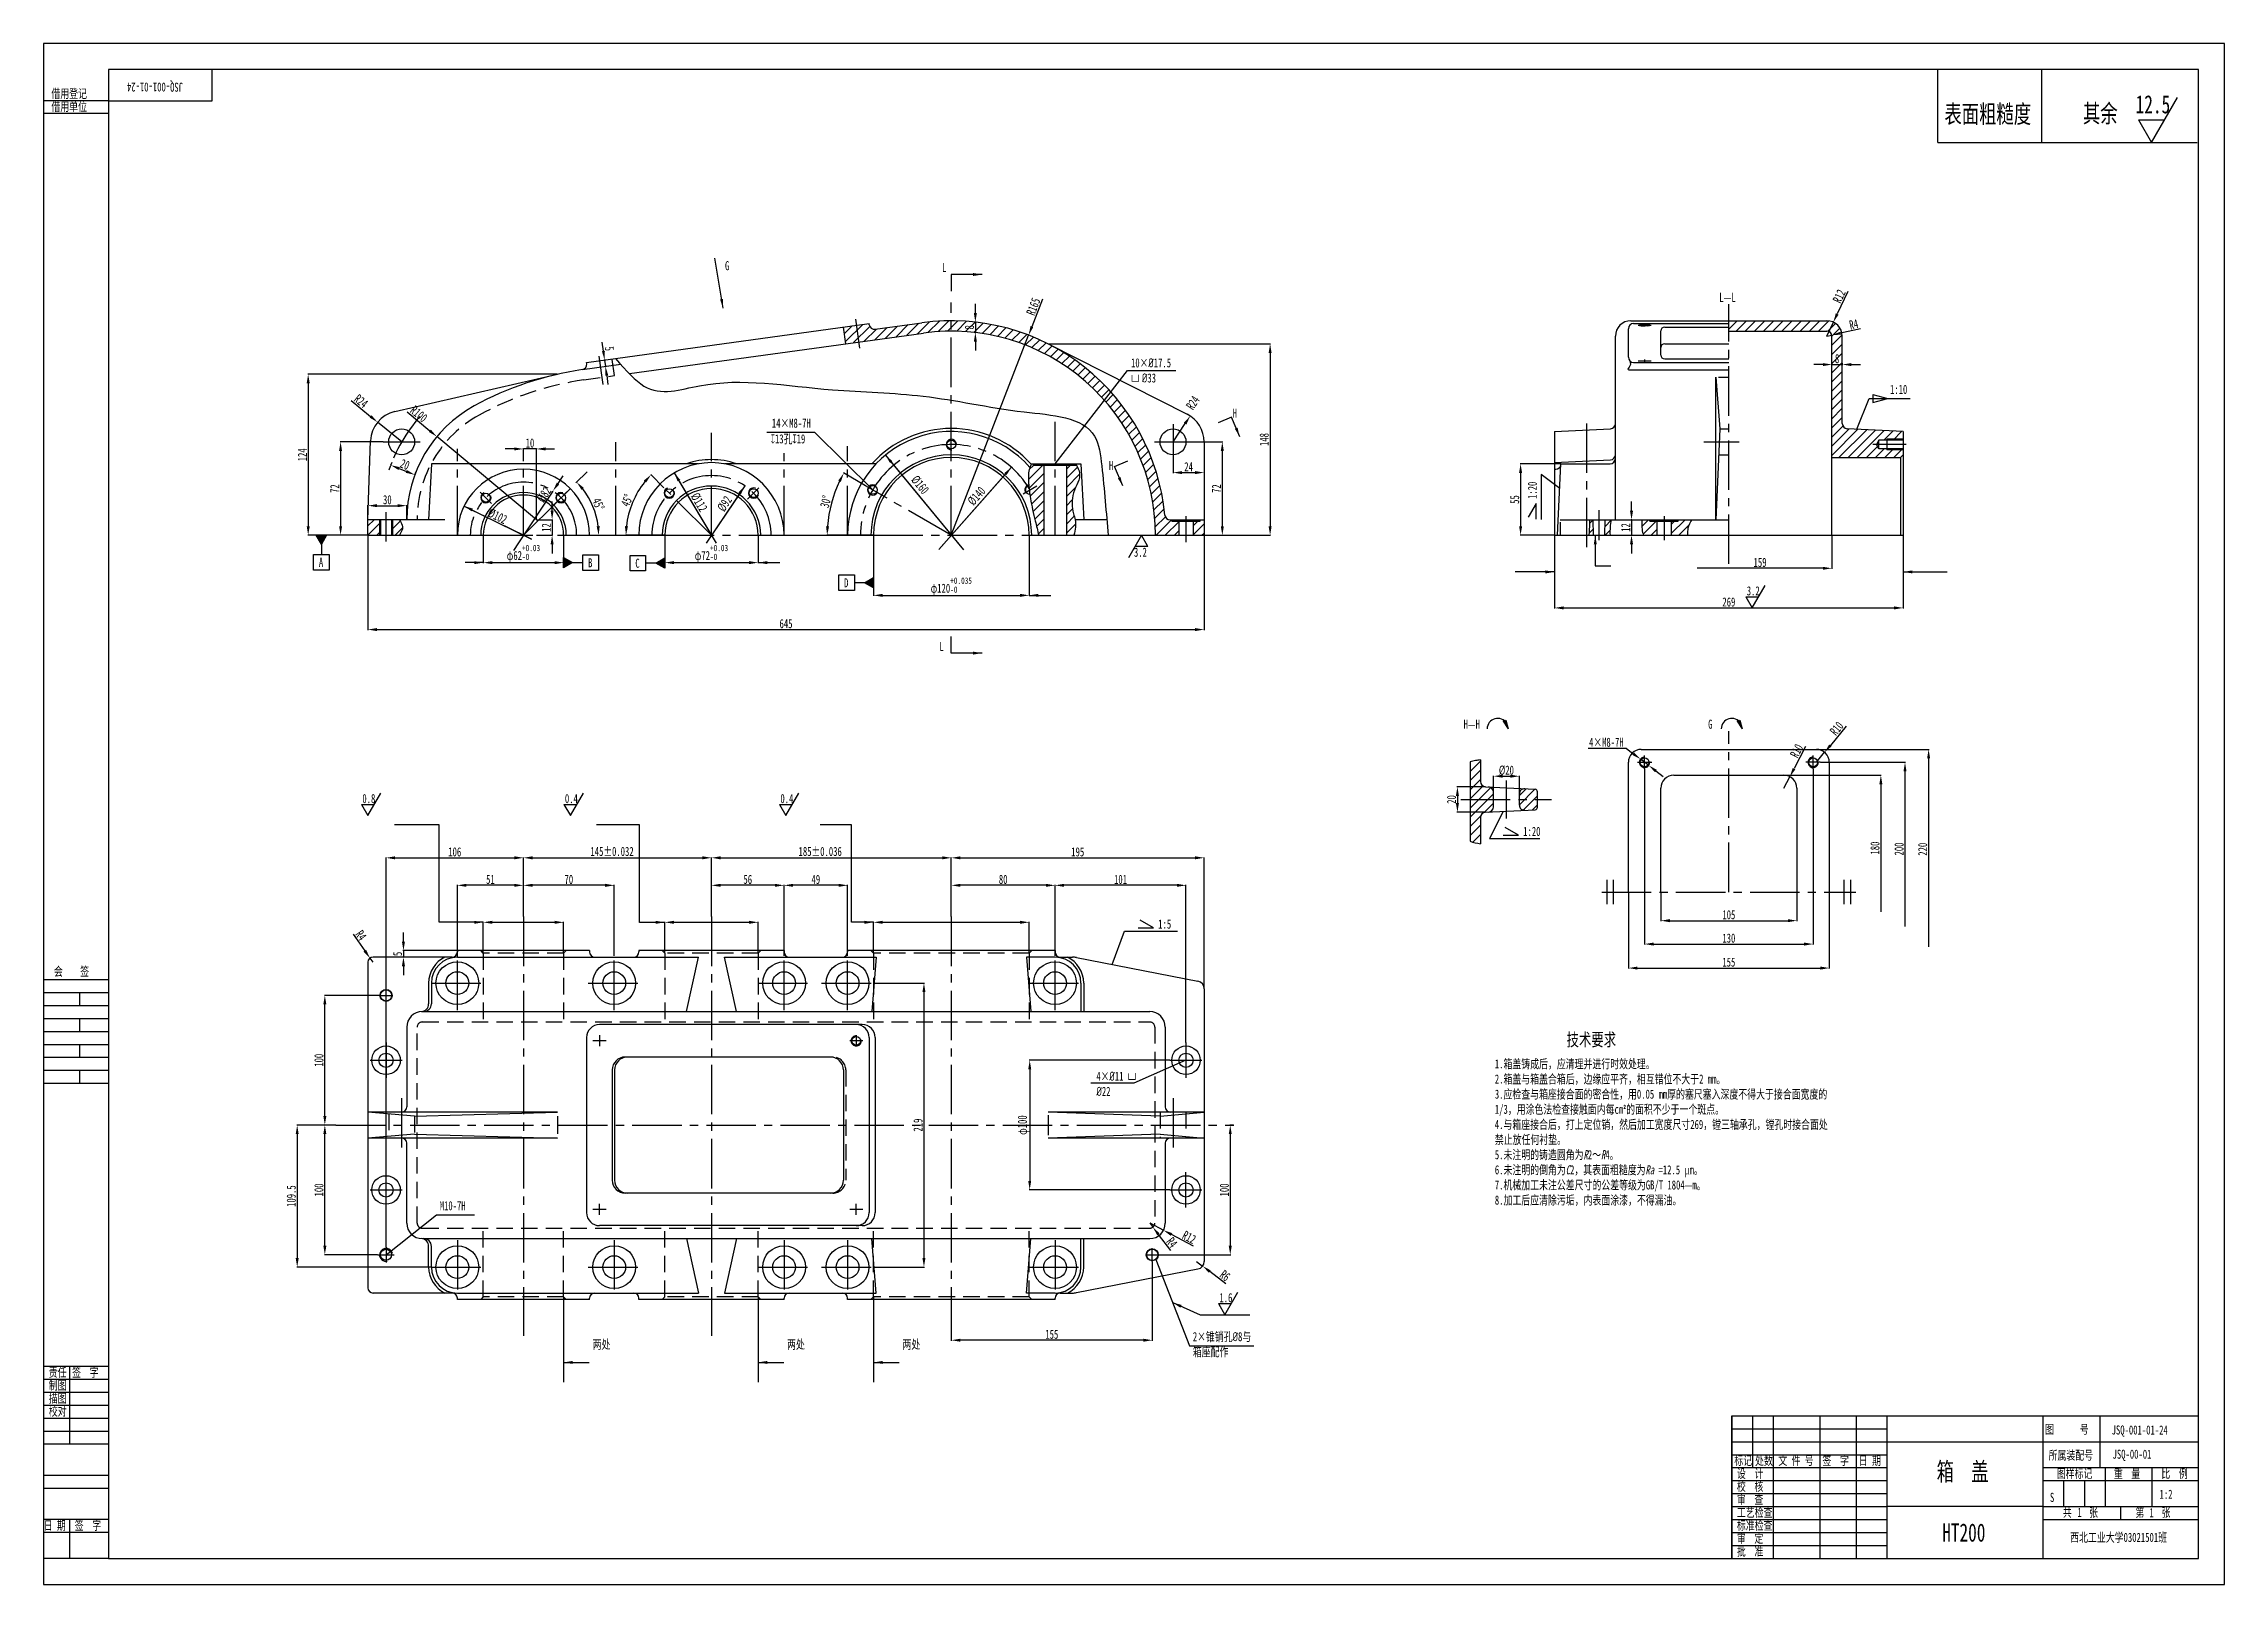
# Model space of a CAD drawing. Header units: inches. Extents: x 0 to 841, y 0 to 594.
import ezdxf

# ---------------------------------------------------------------- set-up
doc = ezdxf.new("R2010")
doc.units = ezdxf.units.IN
doc.header["$MEASUREMENT"] = 0
doc.linetypes.add('CENTER2', pattern=[28.575, 19.05, -3.175, 3.175, -3.175])
doc.linetypes.add('DASHED2', pattern=[9.525, 6.35, -3.175])
for name, color, linetype in [('中心线', 10, 'CENTER2'), ('剖面层', 4, 'Continuous'), ('文字层', 7, 'Continuous'), ('标注层', 7, 'Continuous'), ('粗实线', 5, 'Continuous'), ('细实线', 7, 'Continuous'), ('虚线', 220, 'DASHED2')]:
    doc.layers.add(name, color=color, linetype=linetype)
doc.styles.add('仿宋3', font='', dxfattribs={"width": 0.7, "height": 3})
doc.styles.add('仿宋3.5', font='simfang.ttf', dxfattribs={"width": 0.7, "height": 3.5})
doc.styles.add('仿宋5', font='simfang.ttf', dxfattribs={"width": 0.7, "height": 5})
doc.styles.get('仿宋3').set_extended_font_data('FangSong_GB2312')
doc.dimstyles.new('Scale_1_2', dxfattribs={"dimtxt": 3.5, "dimasz": 3.5, "dimexe": 0.18, "dimexo": 0.0625, "dimgap": 0.5, "dimtad": 1, "dimdec": 0, "dimlfac": 2, "dimzin": 0, "dimdsep": 46, "dimtxsty": '仿宋3.5', "dimcen": 0.09, "dimadec": 0, "dimazin": 0, "dimtfac": 1, "dimtdec": 0, "dimtix": 1, "dimtmove": 2, "dimatfit": 3, "dimfxl": 1, "dimtolj": 1, "dimarcsym": 0})
doc.dimstyles.new('Scale_1_2_φ', dxfattribs={"dimtxt": 3.5, "dimasz": 3.5, "dimexe": 0.18, "dimexo": 0.0625, "dimgap": 0.5, "dimtad": 1, "dimtoh": 1, "dimdec": 3, "dimlfac": 2, "dimdsep": 46, "dimtxsty": '仿宋3.5', "dimcen": 0.09, "dimadec": 0, "dimazin": 2, "dimtp": 0.089, "dimtfac": 0.7, "dimtdec": 3, "dimtmove": 2, "dimatfit": 3, "dimfxl": 1, "dimarcsym": 0})

msp = doc.modelspace()

# ---------------------------------------------------------------- texts
at = {"layer": '文字层', "lineweight": 50, "style": '仿宋3.5', "width": 0.7}
msp.add_text('JSQ-001-01-24', height=3.5, rotation=180, dxfattribs=at).set_placement((53.97627, 578.95239))
at = {"layer": '文字层', "style": '仿宋3.5', "width": 0.7}
for s, height, p in [('表面粗糙度', 7, (733.22427, 563.37318)), ('图      号', 3.5, (772.01651, 58.05547)), ('所属装配号', 3.5, (773.40187, 48.05547)), ('标记', 3.5, (652.1792, 46.00067)), ('设  计', 3.5, (653.1792, 41.00067)), ('处数', 3.5, (660.1792, 46.00067)), ('文 件 号', 3.5, (669.1792, 46.00067)), ('签  字', 3.5, (686.1792, 46.00067)), ('日 期', 3.5, (700.1792, 46.00067)), ('图样标记', 3.5, (776.55578, 41.00067)), ('重  量', 3.5, (798.52983, 41.00067)), ('比  例', 3.5, (816.86749, 41.00067)), ('校  核', 3.5, (653.1792, 36.00067)), ('审  查', 3.5, (653.1792, 31.00067)), ('S', 3.5, (773.91596, 31.79037)), ('1:2', 3.5, (816.1792, 33.00067)), ('工艺检查', 3.5, (653.1792, 26.00067)), ('共    张', 3.5, (778.89344, 26.00067)), ('1', 3.5, (784.50949, 26.00067)), ('第    张', 3.5, (806.88046, 26.00067)), ('标准检查', 3.5, (653.1792, 21.00067)), ('审  定', 3.5, (653.1792, 16.00067)), ('批  准', 3.5, (653.1792, 11.00067))]:
    msp.add_text(s, height=height, dxfattribs=at).set_placement(p)
at = {"layer": '文字层', "lineweight": 50, "style": '仿宋3.5', "width": 0.7}
for s, p in [('JSQ-001-01-24', (797.69758, 57.77221)), ('JSQ-00-01', (798.05005, 48.44254))]:
    msp.add_text(s, height=3.5, dxfattribs=at).set_placement(p)
at = {"layer": '文字层', "attachment_point": 1}
for s, width, insert, char_height, style in [('技术要求', 31.760899, (587.50034, 212.54428), 5, '仿宋5'), ('\\pxsm1;1.箱盖铸成后，应清理并进行时效处理。\\P2.箱盖与箱盖合箱后，边缘应平齐，相互错位不大于2 mm。\\P3.应检查与箱座接合面的密合性，用0.05 mm厚的塞尺塞入深度不得大于接合面宽度的1/3，用涂色法检查接触面内每cm{\\fISOCPEUR|b0|i0|c0|p34;²}的面积不少于一个斑点。\\P4.与箱座接合后，打上定位销，然后加工宽度尺寸269，镗三轴承孔，镗孔时接合面处禁止放任何衬垫。\\P5.未注明的铸造圆角为{\\fFangSong|b0|i1|c134|p49;R}2～{\\fFangSong|b0|i1|c134|p49;R}4。\\P\\ps*;6.未注明的倒角为{\\fFangSong|b0|i1|c134|p49;C}2，其表面粗糙度为{\\fFangSong|b0|i1|c134|p49;Ra }=12.5 {\\fTimes New Roman|b0|i0|c0|p18;μ}m。\\P7.机械加工未注公差尺寸的公差等级为GB/T 1804—m。\\P8.加工后应清除污垢，内表面涂漆，不得漏油。', 129.1463562, (559.83552, 202.41599), 3.5, '仿宋3.5'), ('20180621-20:27', 0.3202574, (785.84103, 44.47837), 0.03, '仿宋3')]:
    msp.add_mtext_dynamic_manual_height_columns(s, width=width, gutter_width=15, heights=[0], dxfattribs=dict(at, insert=insert, char_height=char_height, style=style))
at = {"layer": '标注层', "style": '仿宋3.5', "width": 0.7}
for s, p in [('G', (262.95417, 506.64172)), ('L', (346.67993, 505.92451)), ('L—L', (646.39472, 494.44489)), ('H', (458.73097, 449.81864)), ('H', (411.01121, 429.61496)), ('A', (106.3275, 392.26967)), ('B', (210.14533, 392.11167)), ('C', (228.36008, 391.93167)), ('D', (308.86008, 384.37619)), ('L', (345.65474, 359.85621)), ('H—H', (547.7564, 329.87414)), ('G', (642.08723, 329.87414))]:
    msp.add_text(s, height=3.5, dxfattribs=at).set_placement(p)
at = {"layer": '标注层', "attachment_point": 1, "style": '仿宋3.5'}
for s, insert, char_height, width in [('10×{\\fISOCPEUR|b0|i0|c0|p34;%%C}17.5{\\Fgdt|c134;       v \\fISOCPEUR|b0|i0|c0|p34;%%C}33', (419.52698, 472.68946), 3.5, 22.8442611), ('1:10', (712.2241, 462.45084), 3.5, 22.874534), ('14×M8-7H', (281.02955, 449.44955), 3.5, 17.108743), ('{\\Fgdt|c134;x}13孔{\\Fgdt|c134;x}19', (280.60711, 443.37906), 3.5, 17.7800063), ('1:20', (570.77261, 292.04659), 3.5, 22.874534), ('1:5', (430.02294, 256.30607), 3.5, 22.874534), ('4×{\\fISOCPEUR|b0|i0|c0|p34;%%C}11 {\\Fgdt|c134;v \\fISOCPEUR|b0|i0|c0|p34;%%C}22', (406.17001, 197.66098), 3.5, 15.545323), ('M10-7H', (152.93131, 147.72926), 3.5, 22.874534), ('两处', (211.89276, 94.30072), 3.5, 22.874534), ('两处', (286.89276, 94.30072), 3.5, 22.874534), ('两处', (331.39276, 94.30072), 3.5, 22.874534), ('2×锥销孔{\\fISOCPEUR|b0|i0|c0|p34;%%C}8与箱座配作', (443.38011, 97.25509), 3.5, 24.4039687), ('{\\fSimSun|b0|i0|c134|p2;箱  盖}', (730.21786, 46.99875), 7, 28.4978334), ('{\\fSimSun|b0|i0|c134|p2;HT200}', (732.35908, 23.48485), 7, 28.4978334)]:
    msp.add_mtext(s, dxfattribs=dict(at, insert=insert, char_height=char_height, width=width))
at = {"layer": '标注层', "insert": (572.52744, 418.4486), "char_height": 3.5, "width": 22.874534, "attachment_point": 1, "rotation": 90, "style": '仿宋3.5'}
msp.add_mtext('1:20', dxfattribs=at)
at = {"layer": '细实线', "style": '仿宋3.5', "width": 0.7}
for s, p in [('借用登记', (3.1792, 573.00067)), ('借用单位', (3.1792, 568.00067)), ('会    签', (4.1792, 234.56943)), ('制图', (2.1792, 75.00067)), ('责任', (2.1792, 80.00067)), ('签  字', (11.1792, 80.00067)), ('描图', (2.1792, 70.00067)), ('校对', (2.1792, 65.00067)), ('日 期', (0.1792, 21.00067)), ('签  字', (12.1792, 21.00067)), ('西北工业大学03021501班', (781.72419, 16.38044))]:
    msp.add_text(s, height=3.5, dxfattribs=at).set_placement(p)
at = {"layer": '细实线', "style": '仿宋3.5'}
for s, insert, char_height, width, attachment_point in [('12.5', (806.9556, 574.11198), 7, 13.0363415, 1), ('其余', (786.63363, 570.58764), 7, 45.4939424, 1), ('3.2', (425.65585, 396.12187), 3.5, 10.3739479, 9), ('{\\fSimSun|b0|i0|c134|p2;3.2}', (656.99238, 384.78303), 3.5, 10.3739479, 1), ('{\\fSimSun|b0|i0|c134|p2;0.8}', (123.10472, 304.7034), 3.5, 10.3739479, 1), ('{\\fSimSun|b0|i0|c134|p2;0.4}', (201.20895, 304.7034), 3.5, 10.3739479, 1), ('{\\fSimSun|b0|i0|c134|p2;0.4}', (284.32148, 304.7034), 3.5, 10.3739479, 1), ('{\\fSimSun|b0|i0|c134|p2;1.6}', (453.61498, 112.28582), 3.5, 10.3739479, 1), ('1', (812.28196, 29.39891), 3.5, 7.0551611, 1)]:
    msp.add_mtext(s, dxfattribs=dict(at, insert=insert, char_height=char_height, width=width, attachment_point=attachment_point))

# ---------------------------------------------------------------- blocks, each defined once
blk = doc.blocks.new('*D1')
at = {"layer": 'Defpoints', "color": 0, "transparency": 16777216}
for p in [(131.13, 440.45), (114.7, 404.45), (125.23, 404.45)]:
    blk.add_point(p, dxfattribs=at)
at = {"layer": '标注层', "color": 0, "lineweight": -2, "transparency": 16777216}
for p, q in [((131.07, 440.45), (114.52, 440.45)), ((114.7, 436.95), (114.7, 407.95)), ((125.17, 404.45), (114.52, 404.45))]:
    blk.add_line(p, q, dxfattribs=at)
at = {"layer": '标注层', "color": 0, "transparency": 16777216}
for points in [[(114.12, 436.95), (115.28, 436.95), (114.7, 440.45)], [(114.12, 407.95), (115.28, 407.95), (114.7, 404.45)]]:
    blk.add_solid(points, dxfattribs=at)
at = {"layer": '标注层', "color": 0, "transparency": 16777216, "insert": (112.43, 422.45), "char_height": 3.5, "attachment_point": 5, "rotation": 90, "style": '仿宋3.5'}
blk.add_mtext('\\A1;72', dxfattribs=at)
blk = doc.blocks.new('*D2')
at = {"layer": 'Defpoints', "color": 0, "transparency": 16777216}
for p in [(198.35, 466.51), (102.21, 404.45), (125.23, 404.45)]:
    blk.add_point(p, dxfattribs=at)
at = {"layer": '标注层', "color": 0, "lineweight": -2, "transparency": 16777216}
for p, q in [((198.29, 466.51), (102.03, 466.51)), ((102.21, 463.01), (102.21, 407.95)), ((125.17, 404.45), (102.03, 404.45))]:
    blk.add_line(p, q, dxfattribs=at)
at = {"layer": '标注层', "color": 0, "transparency": 16777216}
for points in [[(101.63, 463.01), (102.8, 463.01), (102.21, 466.51)], [(101.63, 407.95), (102.8, 407.95), (102.21, 404.45)]]:
    blk.add_solid(points, dxfattribs=at)
at = {"layer": '标注层', "color": 0, "transparency": 16777216, "insert": (99.96, 435.48), "char_height": 3.5, "attachment_point": 5, "rotation": 90, "style": '仿宋3.5'}
blk.add_mtext('\\A1;124', dxfattribs=at)
blk = doc.blocks.new('*D3')
at = {"layer": 'Defpoints', "color": 0, "transparency": 16777216}
for p in [(128.98, 448.05), (138.27, 440.45)]:
    blk.add_point(p, dxfattribs=at)
at = {"layer": '标注层', "color": 0, "lineweight": -2, "transparency": 16777216}
for p, q in [((118.81, 456.37), (126.27, 450.27)), ((138.27, 440.45), (128.98, 448.05))]:
    blk.add_line(p, q, dxfattribs=at)
at = {"layer": '标注层', "color": 0, "transparency": 16777216}
blk.add_solid([(126.64, 450.72), (125.9, 449.82), (128.98, 448.05)], dxfattribs=at)
at = {"layer": '标注层', "color": 0, "transparency": 16777216, "insert": (122.61, 456.17), "char_height": 3.5, "attachment_point": 5, "rotation": 320.71787, "style": '仿宋3.5'}
blk.add_mtext('\\A1;R24', dxfattribs=at)
blk = doc.blocks.new('*D4')
at = {"layer": 'Defpoints', "color": 0, "transparency": 16777216}
for p in [(556.19, 307.49), (545.41, 297.68), (556.19, 297.68)]:
    blk.add_point(p, dxfattribs=at)
at = {"layer": '标注层', "color": 0, "lineweight": -2, "transparency": 16777216}
for p, q in [((556.13, 307.49), (545.23, 307.49)), ((545.41, 303.99), (545.41, 301.18)), ((556.13, 297.68), (545.23, 297.68))]:
    blk.add_line(p, q, dxfattribs=at)
at = {"layer": '标注层', "color": 0, "transparency": 16777216}
for points in [[(544.83, 303.99), (545.99, 303.99), (545.41, 307.49)], [(544.83, 301.18), (545.99, 301.18), (545.41, 297.68)]]:
    blk.add_solid(points, dxfattribs=at)
at = {"layer": '标注层', "color": 0, "transparency": 16777216, "insert": (543.14, 302.59), "char_height": 3.5, "attachment_point": 5, "rotation": 90, "style": '仿宋3.5'}
blk.add_mtext('\\A1;20', dxfattribs=at)
blk = doc.blocks.new('*D5')
at = {"layer": 'Defpoints', "color": 0, "transparency": 16777216}
for p in [(134.47, 432.62), (143.77, 428.92), (143.31, 427.78)]:
    blk.add_point(p, dxfattribs=at)
at = {"layer": '标注层', "color": 0, "lineweight": -2, "transparency": 16777216}
for p, q in [((134.45, 432.56), (133.95, 431.31)), ((137.27, 430.18), (140.06, 429.07)), ((143.74, 428.86), (143.25, 427.61))]:
    blk.add_line(p, q, dxfattribs=at)
at = {"layer": '标注层', "color": 0, "transparency": 16777216}
for points in [[(137.49, 430.72), (137.06, 429.64), (134.02, 431.48)], [(140.27, 429.62), (139.84, 428.53), (143.31, 427.78)]]:
    blk.add_solid(points, dxfattribs=at)
at = {"layer": '标注层', "color": 0, "transparency": 16777216, "insert": (139.5, 431.74), "char_height": 3.5, "attachment_point": 5, "rotation": 338.32309, "style": '仿宋3.5'}
blk.add_mtext('\\A1;20', dxfattribs=at)
blk = doc.blocks.new('*D6')
at = {"layer": 'Defpoints', "color": 0, "transparency": 16777216}
for p in [(151.83, 442.48), (190.23, 410.45)]:
    blk.add_point(p, dxfattribs=at)
at = {"layer": '标注层', "color": 0, "lineweight": -2, "transparency": 16777216}
for p, q in [((140.41, 452), (149.14, 444.72)), ((190.23, 410.45), (151.83, 442.48))]:
    blk.add_line(p, q, dxfattribs=at)
at = {"layer": '标注层', "color": 0, "transparency": 16777216}
blk.add_solid([(149.52, 445.17), (148.77, 444.27), (151.83, 442.48)], dxfattribs=at)
at = {"layer": '标注层', "color": 0, "transparency": 16777216, "insert": (144.89, 451.23), "char_height": 3.5, "attachment_point": 5, "rotation": 320.17163, "style": '仿宋3.5'}
blk.add_mtext('\\A1;R100', dxfattribs=at)
blk = doc.blocks.new('*D7')
at = {"layer": 'Defpoints', "color": 0, "transparency": 16777216}
for p in [(216.75, 472.06), (216.87, 469.55), (217.1, 469.58)]:
    blk.add_point(p, dxfattribs=at)
at = {"layer": '标注层', "color": 0, "lineweight": -2, "transparency": 16777216}
for p, q in [((216.05, 475.5), (215.57, 478.96)), ((216.69, 472.05), (216.35, 472)), ((216.52, 472.03), (216.87, 469.55)), ((217.03, 469.57), (216.69, 469.52)), ((217.35, 466.08), (217.82, 462.61))]:
    blk.add_line(p, q, dxfattribs=at)
at = {"layer": '标注层', "color": 0, "transparency": 16777216}
for points in [[(216.62, 475.58), (215.47, 475.42), (216.52, 472.03)], [(217.92, 466.16), (216.77, 466), (216.87, 469.55)]]:
    blk.add_solid(points, dxfattribs=at)
at = {"layer": '标注层', "color": 0, "transparency": 16777216, "insert": (218.37, 476.42), "char_height": 3.5, "attachment_point": 5, "rotation": 277.86015, "style": '仿宋3.5'}
blk.add_mtext('\\A1;5', dxfattribs=at)
blk = doc.blocks.new('*D8')
at = {"layer": 'Defpoints', "color": 0, "transparency": 16777216}
for p in [(359.23, 482.65), (359.5, 482.65), (359.69, 486.63)]:
    blk.add_point(p, dxfattribs=at)
at = {"layer": '标注层', "color": 0, "lineweight": -2, "transparency": 16777216}
for p, q in [((359.5, 490.13), (359.5, 493.63)), ((359.3, 482.65), (359.68, 482.65)), ((359.63, 486.63), (359.32, 486.63)), ((359.5, 486.63), (359.5, 482.65)), ((359.5, 479.15), (359.5, 475.65))]:
    blk.add_line(p, q, dxfattribs=at)
at = {"layer": '标注层', "color": 0, "transparency": 16777216}
for points in [[(358.92, 490.13), (360.08, 490.13), (359.5, 486.63)], [(358.92, 479.15), (360.08, 479.15), (359.5, 482.65)]]:
    blk.add_solid(points, dxfattribs=at)
at = {"layer": '标注层', "color": 0, "transparency": 16777216, "insert": (357.23, 484.64), "char_height": 3.5, "attachment_point": 5, "rotation": 90, "style": '仿宋3.5'}
blk.add_mtext('\\A1;8', dxfattribs=at)
blk = doc.blocks.new('*D9')
at = {"layer": 'Defpoints', "color": 0, "transparency": 16777216}
for p in [(442.87, 440.45), (447.73, 404.45), (454.74, 404.45)]:
    blk.add_point(p, dxfattribs=at)
at = {"layer": '标注层', "color": 0, "lineweight": -2, "transparency": 16777216}
for p, q in [((442.93, 440.45), (454.92, 440.45)), ((454.74, 436.95), (454.74, 407.95)), ((447.79, 404.45), (454.92, 404.45))]:
    blk.add_line(p, q, dxfattribs=at)
at = {"layer": '标注层', "color": 0, "transparency": 16777216}
for points in [[(454.15, 436.95), (455.32, 436.95), (454.74, 440.45)], [(454.15, 407.95), (455.32, 407.95), (454.74, 404.45)]]:
    blk.add_solid(points, dxfattribs=at)
at = {"layer": '标注层', "color": 0, "transparency": 16777216, "insert": (452.47, 422.45), "char_height": 3.5, "attachment_point": 5, "rotation": 90, "style": '仿宋3.5'}
blk.add_mtext('\\A1;72', dxfattribs=at)
blk = doc.blocks.new('*D10')
at = {"layer": 'Defpoints', "color": 0, "transparency": 16777216}
for p in [(435.73, 433.64), (447.73, 431.95), (447.73, 428.62)]:
    blk.add_point(p, dxfattribs=at)
at = {"layer": '标注层', "color": 0, "lineweight": -2, "transparency": 16777216}
for p, q in [((435.73, 433.58), (435.73, 428.44)), ((447.73, 431.89), (447.73, 428.44)), ((439.23, 428.62), (444.23, 428.62))]:
    blk.add_line(p, q, dxfattribs=at)
at = {"layer": '标注层', "color": 0, "transparency": 16777216}
for points in [[(439.23, 429.21), (439.23, 428.04), (435.73, 428.62)], [(444.23, 429.21), (444.23, 428.04), (447.73, 428.62)]]:
    blk.add_solid(points, dxfattribs=at)
at = {"layer": '标注层', "color": 0, "transparency": 16777216, "insert": (441.73, 430.87), "char_height": 3.5, "attachment_point": 5, "style": '仿宋3.5'}
blk.add_mtext('\\A1;24', dxfattribs=at)
blk = doc.blocks.new('*D11')
at = {"layer": 'Defpoints', "color": 0, "transparency": 16777216}
for p in [(169.73, 404.45), (200.73, 404.45), (200.73, 393.9)]:
    blk.add_point(p, dxfattribs=at)
at = {"layer": '标注层', "color": 0, "lineweight": -2, "transparency": 16777216}
for p, q in [((169.73, 404.39), (169.73, 393.72)), ((200.73, 404.39), (200.73, 393.72)), ((173.23, 393.9), (197.23, 393.9))]:
    blk.add_line(p, q, dxfattribs=at)
at = {"layer": '标注层', "color": 0, "transparency": 16777216}
for points in [[(173.23, 394.49), (173.23, 393.32), (169.73, 393.9)], [(197.23, 394.49), (197.23, 393.32), (200.73, 393.9)]]:
    blk.add_solid(points, dxfattribs=at)
at = {"layer": '标注层', "color": 0, "transparency": 16777216, "insert": (185.23, 397.37), "char_height": 3.5, "attachment_point": 5, "style": '仿宋3.5'}
blk.add_mtext('φ62{\\H2.45;\\S+0.03^ -0;}', dxfattribs=at)
blk = doc.blocks.new('*D12')
at = {"layer": 'Defpoints', "color": 0, "transparency": 16777216}
for p in [(239.73, 404.45), (275.73, 404.45), (275.73, 393.9)]:
    blk.add_point(p, dxfattribs=at)
at = {"layer": '标注层', "color": 0, "lineweight": -2, "transparency": 16777216}
for p, q in [((239.73, 404.39), (239.73, 393.72)), ((275.73, 404.39), (275.73, 393.72)), ((243.23, 393.9), (272.23, 393.9))]:
    blk.add_line(p, q, dxfattribs=at)
at = {"layer": '标注层', "color": 0, "transparency": 16777216}
for points in [[(243.23, 394.49), (243.23, 393.32), (239.73, 393.9)], [(272.23, 394.49), (272.23, 393.32), (275.73, 393.9)]]:
    blk.add_solid(points, dxfattribs=at)
at = {"layer": '标注层', "color": 0, "transparency": 16777216, "insert": (257.73, 397.37), "char_height": 3.5, "attachment_point": 5, "style": '仿宋3.5'}
blk.add_mtext('φ72{\\H2.45;\\S+0.03^ -0;}', dxfattribs=at)
blk = doc.blocks.new('*D13')
at = {"layer": 'Defpoints', "color": 0, "transparency": 16777216}
for p in [(320.23, 404.45), (380.23, 404.45), (380.23, 381.29)]:
    blk.add_point(p, dxfattribs=at)
at = {"layer": '标注层', "color": 0, "lineweight": -2, "transparency": 16777216}
for p, q in [((320.23, 404.39), (320.23, 381.11)), ((380.23, 404.39), (380.23, 381.11)), ((323.73, 381.29), (376.73, 381.29))]:
    blk.add_line(p, q, dxfattribs=at)
at = {"layer": '标注层', "color": 0, "transparency": 16777216}
for points in [[(323.73, 381.88), (323.73, 380.71), (320.23, 381.29)], [(376.73, 381.88), (376.73, 380.71), (380.23, 381.29)]]:
    blk.add_solid(points, dxfattribs=at)
at = {"layer": '标注层', "color": 0, "transparency": 16777216, "insert": (350.23, 384.76), "char_height": 3.5, "attachment_point": 5, "style": '仿宋3.5'}
blk.add_mtext('φ120{\\H2.45;\\S+0.035^ -0;}', dxfattribs=at)
blk = doc.blocks.new('*D14')
at = {"layer": 'Defpoints', "color": 0, "transparency": 16777216}
for p in [(442.36, 450.45), (435.73, 440.45)]:
    blk.add_point(p, dxfattribs=at)
at = {"layer": '标注层', "color": 0, "lineweight": -2, "transparency": 16777216}
blk.add_line((435.73, 440.45), (440.43, 447.54), dxfattribs=at)
at = {"layer": '标注层', "color": 0, "transparency": 16777216}
blk.add_solid([(439.94, 447.86), (440.91, 447.21), (442.36, 450.45)], dxfattribs=at)
at = {"layer": '标注层', "color": 0, "transparency": 16777216, "insert": (443.35, 455.53), "char_height": 3.5, "attachment_point": 5, "rotation": 56.44361, "style": '仿宋3.5'}
blk.add_mtext('\\A1;R24', dxfattribs=at)
blk = doc.blocks.new('*D15')
at = {"layer": 'Defpoints', "color": 0, "transparency": 16777216}
for p in [(387.57, 478.27), (447.73, 404.45), (473.17, 404.45)]:
    blk.add_point(p, dxfattribs=at)
at = {"layer": '标注层', "color": 0, "lineweight": -2, "transparency": 16777216}
for p, q in [((387.63, 478.27), (473.35, 478.27)), ((473.17, 474.77), (473.17, 407.95)), ((447.79, 404.45), (473.35, 404.45))]:
    blk.add_line(p, q, dxfattribs=at)
at = {"layer": '标注层', "color": 0, "transparency": 16777216}
for points in [[(472.59, 474.77), (473.75, 474.77), (473.17, 478.27)], [(472.59, 407.95), (473.75, 407.95), (473.17, 404.45)]]:
    blk.add_solid(points, dxfattribs=at)
at = {"layer": '标注层', "color": 0, "transparency": 16777216, "insert": (470.9, 441.36), "char_height": 3.5, "attachment_point": 5, "rotation": 90, "style": '仿宋3.5'}
blk.add_mtext('\\A1;148', dxfattribs=at)
blk = doc.blocks.new('*D16')
at = {"layer": 'Defpoints', "color": 0, "transparency": 16777216}
for p in [(380.04, 481.61), (350.23, 404.45)]:
    blk.add_point(p, dxfattribs=at)
at = {"layer": '标注层', "color": 0, "lineweight": -2, "transparency": 16777216}
for p, q in [((385.38, 495.45), (381.3, 484.88)), ((350.23, 404.45), (380.04, 481.61))]:
    blk.add_line(p, q, dxfattribs=at)
at = {"layer": '标注层', "color": 0, "transparency": 16777216}
blk.add_solid([(380.75, 485.09), (381.84, 484.67), (380.04, 481.61)], dxfattribs=at)
at = {"layer": '标注层', "color": 0, "transparency": 16777216, "insert": (381.85, 492.62), "char_height": 3.5, "attachment_point": 5, "rotation": 68.87849, "style": '仿宋3.5'}
blk.add_mtext('\\A1;R165', dxfattribs=at)
blk = doc.blocks.new('*D17')
at = {"layer": 'Defpoints', "color": 0, "transparency": 16777216}
for p in [(140.23, 415.87), (125.23, 410.45), (140.23, 410.45)]:
    blk.add_point(p, dxfattribs=at)
at = {"layer": '标注层', "color": 0, "lineweight": -2, "transparency": 16777216}
for p, q in [((125.23, 410.52), (125.23, 416.05)), ((128.73, 415.87), (136.73, 415.87)), ((140.23, 410.52), (140.23, 416.05))]:
    blk.add_line(p, q, dxfattribs=at)
at = {"layer": '标注层', "color": 0, "transparency": 16777216}
for points in [[(128.73, 416.46), (128.73, 415.29), (125.23, 415.87)], [(136.73, 416.46), (136.73, 415.29), (140.23, 415.87)]]:
    blk.add_solid(points, dxfattribs=at)
at = {"layer": '标注层', "color": 0, "transparency": 16777216, "insert": (132.73, 418.14), "char_height": 3.5, "attachment_point": 5, "style": '仿宋3.5'}
blk.add_mtext('\\A1;30', dxfattribs=at)
blk = doc.blocks.new('*D18')
at = {"layer": 'Defpoints', "color": 0, "transparency": 16777216}
for p in [(125.23, 404.45), (447.73, 404.45), (447.73, 368.1)]:
    blk.add_point(p, dxfattribs=at)
at = {"layer": '标注层', "color": 0, "lineweight": -2, "transparency": 16777216}
for p, q in [((125.23, 404.39), (125.23, 367.92)), ((447.73, 404.39), (447.73, 367.92)), ((128.73, 368.1), (444.23, 368.1))]:
    blk.add_line(p, q, dxfattribs=at)
at = {"layer": '标注层', "color": 0, "transparency": 16777216}
for points in [[(128.73, 368.68), (128.73, 367.52), (125.23, 368.1)], [(444.23, 368.68), (444.23, 367.52), (447.73, 368.1)]]:
    blk.add_solid(points, dxfattribs=at)
at = {"layer": '标注层', "color": 0, "transparency": 16777216, "insert": (286.48, 370.37), "char_height": 3.5, "attachment_point": 5, "style": '仿宋3.5'}
blk.add_mtext('\\A1;645', dxfattribs=at)
blk = doc.blocks.new('*D22')
at = {"layer": 'Defpoints', "color": 0, "transparency": 16777216}
for p in [(585.33, 432), (569.76, 404.45), (582.83, 404.45)]:
    blk.add_point(p, dxfattribs=at)
at = {"layer": '标注层', "color": 0, "lineweight": -2, "transparency": 16777216}
for p, q in [((585.27, 432), (569.58, 432)), ((569.76, 428.5), (569.76, 407.95)), ((582.77, 404.45), (569.58, 404.45))]:
    blk.add_line(p, q, dxfattribs=at)
at = {"layer": '标注层', "color": 0, "transparency": 16777216}
for points in [[(569.18, 428.5), (570.35, 428.5), (569.76, 432)], [(569.18, 407.95), (570.35, 407.95), (569.76, 404.45)]]:
    blk.add_solid(points, dxfattribs=at)
at = {"layer": '标注层', "color": 0, "transparency": 16777216, "insert": (567.49, 418.23), "char_height": 3.5, "attachment_point": 5, "rotation": 90, "style": '仿宋3.5'}
blk.add_mtext('\\A1;55', dxfattribs=at)
blk = doc.blocks.new('*D23')
at = {"layer": 'Defpoints', "color": 0, "transparency": 16777216}
for p in [(689.83, 470.84), (693.83, 470.84), (693.83, 470.27)]:
    blk.add_point(p, dxfattribs=at)
at = {"layer": '标注层', "color": 0, "lineweight": -2, "transparency": 16777216}
for p, q in [((686.33, 470.27), (682.83, 470.27)), ((689.83, 470.78), (689.83, 470.09)), ((689.83, 470.27), (693.83, 470.27)), ((693.83, 470.78), (693.83, 470.09)), ((697.33, 470.27), (700.83, 470.27))]:
    blk.add_line(p, q, dxfattribs=at)
at = {"layer": '标注层', "color": 0, "transparency": 16777216}
for points in [[(686.33, 470.85), (686.33, 469.68), (689.83, 470.27)], [(697.33, 470.85), (697.33, 469.68), (693.83, 470.27)]]:
    blk.add_solid(points, dxfattribs=at)
at = {"layer": '标注层', "color": 0, "transparency": 16777216, "insert": (691.83, 472.54), "char_height": 3.5, "attachment_point": 5, "style": '仿宋3.5'}
blk.add_mtext('\\A1;8', dxfattribs=at)
blk = doc.blocks.new('*D24')
at = {"layer": 'Defpoints', "color": 0, "transparency": 16777216}
for p in [(637.92, 404.45), (689.83, 404.45), (637.92, 391.72)]:
    blk.add_point(p, dxfattribs=at)
at = {"layer": '标注层', "color": 0, "lineweight": -2, "transparency": 16777216}
for p, q in [((689.83, 404.39), (689.83, 391.54)), ((686.33, 391.72), (637.92, 391.72))]:
    blk.add_line(p, q, dxfattribs=at)
at = {"layer": '标注层', "color": 0, "transparency": 16777216}
blk.add_solid([(686.33, 392.3), (686.33, 391.14), (689.83, 391.72)], dxfattribs=at)
at = {"layer": '标注层', "color": 0, "transparency": 16777216, "insert": (662.12, 393.99), "char_height": 3.5, "attachment_point": 5, "style": '仿宋3.5'}
blk.add_mtext('\\A1;159', dxfattribs=at)
blk = doc.blocks.new('_None')
blk = doc.blocks.new('*D25')
at = {"layer": 'Defpoints', "color": 0, "transparency": 16777216}
for p in [(582.83, 404.45), (717.33, 404.45), (717.33, 376.45)]:
    blk.add_point(p, dxfattribs=at)
at = {"layer": '标注层', "color": 0, "lineweight": -2, "transparency": 16777216}
for p, q in [((582.83, 404.39), (582.83, 376.27)), ((717.33, 404.39), (717.33, 376.27)), ((586.33, 376.45), (713.83, 376.45))]:
    blk.add_line(p, q, dxfattribs=at)
at = {"layer": '标注层', "color": 0, "transparency": 16777216}
for points in [[(586.33, 377.03), (586.33, 375.87), (582.83, 376.45)], [(713.83, 377.03), (713.83, 375.87), (717.33, 376.45)]]:
    blk.add_solid(points, dxfattribs=at)
at = {"layer": '标注层', "color": 0, "transparency": 16777216, "insert": (650.08, 378.72), "char_height": 3.5, "attachment_point": 5, "style": '仿宋3.5'}
blk.add_mtext('\\A1;269', dxfattribs=at)
blk = doc.blocks.new('*D26')
at = {"layer": 'Defpoints', "color": 0, "transparency": 16777216}
for p in [(324.84, 435.36), (354.88, 398.79), (354.88, 398.79)]:
    blk.add_point(p, dxfattribs=at)
at = {"layer": '标注层', "color": 0, "lineweight": -2, "transparency": 16777216}
blk.add_line((327.06, 432.66), (354.88, 398.79), dxfattribs=at)
at = {"layer": '标注层', "color": 0, "transparency": 16777216}
blk.add_solid([(327.51, 433.03), (326.61, 432.29), (324.84, 435.36)], dxfattribs=at)
at = {"layer": '标注层', "color": 0, "transparency": 16777216, "insert": (338.17, 423.92), "char_height": 3.5, "attachment_point": 5, "rotation": 309.39872, "style": '仿宋3.5'}
blk.add_mtext('%%C160', dxfattribs=at)
blk = doc.blocks.new('*D27')
at = {"layer": 'Defpoints', "color": 0, "transparency": 16777216}
for p in [(373.42, 430.67), (345.37, 398.96), (345.37, 398.96)]:
    blk.add_point(p, dxfattribs=at)
at = {"layer": '标注层', "color": 0, "lineweight": -2, "transparency": 16777216}
blk.add_line((371.1, 428.05), (345.37, 398.96), dxfattribs=at)
at = {"layer": '标注层', "color": 0, "transparency": 16777216}
blk.add_solid([(370.66, 428.43), (371.54, 427.66), (373.42, 430.67)], dxfattribs=at)
at = {"layer": '标注层', "color": 0, "transparency": 16777216, "insert": (359.97, 419.57), "char_height": 3.5, "attachment_point": 5, "rotation": 48.50458, "style": '仿宋3.5'}
blk.add_mtext('%%c140', dxfattribs=at)
blk = doc.blocks.new('*D28')
at = {"layer": 'Defpoints', "color": 0, "transparency": 16777216}
for p in [(270.59, 423.52), (255.72, 401.47), (255.72, 401.47)]:
    blk.add_point(p, dxfattribs=at)
at = {"layer": '标注层', "color": 0, "lineweight": -2, "transparency": 16777216}
blk.add_line((268.63, 420.62), (255.72, 401.47), dxfattribs=at)
at = {"layer": '标注层', "color": 0, "transparency": 16777216}
blk.add_solid([(268.15, 420.95), (269.12, 420.29), (270.59, 423.52)], dxfattribs=at)
at = {"layer": '标注层', "color": 0, "transparency": 16777216, "insert": (262.81, 416.6), "char_height": 3.5, "attachment_point": 5, "rotation": 55.99601, "style": '仿宋3.5'}
blk.add_mtext('%%C92', dxfattribs=at)
blk = doc.blocks.new('*D29')
at = {"layer": 'Defpoints', "color": 0, "transparency": 16777216}
for p in [(243.39, 428.51), (259.57, 401.37), (259.57, 401.37)]:
    blk.add_point(p, dxfattribs=at)
at = {"layer": '标注层', "color": 0, "lineweight": -2, "transparency": 16777216}
blk.add_line((245.19, 425.5), (259.57, 401.37), dxfattribs=at)
at = {"layer": '标注层', "color": 0, "transparency": 16777216}
blk.add_solid([(245.69, 425.8), (244.69, 425.2), (243.39, 428.51)], dxfattribs=at)
at = {"layer": '标注层', "color": 0, "transparency": 16777216, "insert": (252.96, 417.19), "char_height": 3.5, "attachment_point": 5, "rotation": 300.7943, "style": '仿宋3.5'}
blk.add_mtext('%%c112', dxfattribs=at)
blk = doc.blocks.new('*D30')
at = {"layer": 'Defpoints', "color": 0, "transparency": 16777216}
for p in [(196.61, 421.5), (183.27, 401.53), (183.27, 401.53)]:
    blk.add_point(p, dxfattribs=at)
at = {"layer": '标注层', "color": 0, "lineweight": -2, "transparency": 16777216}
for p, q in [((196.61, 421.5), (183.27, 401.53)), ((198.56, 424.41), (200.5, 427.32)), ((183.27, 401.53), (181.33, 398.62))]:
    blk.add_line(p, q, dxfattribs=at)
at = {"layer": '标注层', "color": 0, "transparency": 16777216}
blk.add_solid([(198.07, 424.74), (199.04, 424.09), (196.61, 421.5)], dxfattribs=at)
at = {"layer": '标注层', "color": 0, "transparency": 16777216, "insert": (193.16, 420.09), "char_height": 3.5, "attachment_point": 5, "rotation": 56.26985, "style": '仿宋3.5'}
blk.add_mtext('%%C82', dxfattribs=at)
blk = doc.blocks.new('*D31')
at = {"layer": 'Defpoints', "color": 0, "transparency": 16777216}
for p in [(162.36, 415.74), (188.39, 402.9), (188.39, 402.9)]:
    blk.add_point(p, dxfattribs=at)
at = {"layer": '标注层', "color": 0, "lineweight": -2, "transparency": 16777216}
for p, q in [((165.5, 414.19), (170.6, 411.67)), ((188.39, 402.9), (177.86, 408.09))]:
    blk.add_line(p, q, dxfattribs=at)
at = {"layer": '标注层', "color": 0, "transparency": 16777216}
blk.add_solid([(165.76, 414.71), (165.24, 413.67), (162.36, 415.74)], dxfattribs=at)
at = {"layer": '标注层', "color": 0, "transparency": 16777216, "insert": (175.18, 411.81), "char_height": 3.5, "attachment_point": 5, "rotation": 333.73276, "style": '仿宋3.5'}
blk.add_mtext('%%c102', dxfattribs=at)
blk = doc.blocks.new('*D32')
at = {"layer": 'Defpoints', "color": 0, "transparency": 16777216}
for p in [(615.99, 318.14), (619.17, 315.71)]:
    blk.add_point(p, dxfattribs=at)
at = {"layer": '标注层', "color": 0, "lineweight": -2, "transparency": 16777216}
for p, q in [((595.78, 322.38), (610.42, 322.38)), ((610.42, 322.38), (613.2, 320.26)), ((619.17, 315.71), (615.99, 318.14)), ((621.95, 313.59), (624.74, 311.47))]:
    blk.add_line(p, q, dxfattribs=at)
at = {"layer": '标注层', "color": 0, "transparency": 16777216}
for points in [[(613.56, 320.72), (612.85, 319.79), (615.99, 318.14)], [(622.31, 314.05), (621.6, 313.13), (619.17, 315.71)]]:
    blk.add_solid(points, dxfattribs=at)
at = {"layer": '标注层', "color": 0, "transparency": 16777216, "insert": (602.85, 324.65), "char_height": 3.5, "attachment_point": 5, "style": '仿宋3.5'}
blk.add_mtext('4×M8-7H', dxfattribs=at)
blk = doc.blocks.new('*D33')
at = {"layer": 'Defpoints', "color": 0, "transparency": 16777216}
for p in [(671.33, 311.92), (707.75, 259.32), (708.7, 259.32)]:
    blk.add_point(p, dxfattribs=at)
at = {"layer": '标注层', "color": 0, "lineweight": -2, "transparency": 16777216}
for p, q in [((671.39, 311.92), (708.88, 311.92)), ((708.7, 308.42), (708.7, 259.32))]:
    blk.add_line(p, q, dxfattribs=at)
at = {"layer": '标注层', "color": 0, "transparency": 16777216}
blk.add_solid([(708.12, 308.42), (709.29, 308.42), (708.7, 311.92)], dxfattribs=at)
at = {"layer": '标注层', "color": 0, "transparency": 16777216, "insert": (706.43, 283.87), "char_height": 3.5, "attachment_point": 5, "rotation": 90, "style": '仿宋3.5'}
blk.add_mtext('\\A1;180', dxfattribs=at)
blk = doc.blocks.new('*D34')
at = {"layer": 'Defpoints', "color": 0, "transparency": 16777216}
for p in [(685.36, 316.92), (717.83, 253.62), (718.01, 253.62)]:
    blk.add_point(p, dxfattribs=at)
at = {"layer": '标注层', "color": 0, "lineweight": -2, "transparency": 16777216}
for p, q in [((685.42, 316.92), (718.19, 316.92)), ((718.01, 313.42), (718.01, 253.62))]:
    blk.add_line(p, q, dxfattribs=at)
at = {"layer": '标注层', "color": 0, "transparency": 16777216}
blk.add_solid([(717.43, 313.42), (718.59, 313.42), (718.01, 316.92)], dxfattribs=at)
at = {"layer": '标注层', "color": 0, "transparency": 16777216, "insert": (715.74, 283.52), "char_height": 3.5, "attachment_point": 5, "rotation": 90, "style": '仿宋3.5'}
blk.add_mtext('\\A1;200', dxfattribs=at)
blk = doc.blocks.new('*D35')
at = {"layer": 'Defpoints', "color": 0, "transparency": 16777216}
for p in [(683.83, 321.92), (725.71, 245.73), (727.12, 245.73)]:
    blk.add_point(p, dxfattribs=at)
at = {"layer": '标注层', "color": 0, "lineweight": -2, "transparency": 16777216}
for p, q in [((683.89, 321.92), (727.3, 321.92)), ((727.12, 318.42), (727.12, 245.73))]:
    blk.add_line(p, q, dxfattribs=at)
at = {"layer": '标注层', "color": 0, "transparency": 16777216}
blk.add_solid([(726.53, 318.42), (727.7, 318.42), (727.12, 321.92)], dxfattribs=at)
at = {"layer": '标注层', "color": 0, "transparency": 16777216, "insert": (724.83, 283.42), "char_height": 3.5, "attachment_point": 5, "rotation": 90, "style": '仿宋3.5'}
blk.add_mtext('\\A1;220', dxfattribs=at)
blk = doc.blocks.new('*D36')
at = {"layer": 'Defpoints', "color": 0, "transparency": 16777216}
for p in [(623.83, 266.92), (676.33, 266.92), (676.33, 255.87)]:
    blk.add_point(p, dxfattribs=at)
at = {"layer": '标注层', "color": 0, "lineweight": -2, "transparency": 16777216}
for p, q in [((623.83, 266.86), (623.83, 255.69)), ((676.33, 266.86), (676.33, 255.69)), ((627.33, 255.87), (672.83, 255.87))]:
    blk.add_line(p, q, dxfattribs=at)
at = {"layer": '标注层', "color": 0, "transparency": 16777216}
for points in [[(627.33, 256.46), (627.33, 255.29), (623.83, 255.87)], [(672.83, 256.46), (672.83, 255.29), (676.33, 255.87)]]:
    blk.add_solid(points, dxfattribs=at)
at = {"layer": '标注层', "color": 0, "transparency": 16777216, "insert": (650.08, 258.14), "char_height": 3.5, "attachment_point": 5, "style": '仿宋3.5'}
blk.add_mtext('\\A1;105', dxfattribs=at)
blk = doc.blocks.new('*D37')
at = {"layer": 'Defpoints', "color": 0, "transparency": 16777216}
for p in [(617.58, 314.35), (682.58, 314.35), (682.58, 246.85)]:
    blk.add_point(p, dxfattribs=at)
at = {"layer": '标注层', "color": 0, "lineweight": -2, "transparency": 16777216}
for p, q in [((617.58, 314.29), (617.58, 246.67)), ((682.58, 314.29), (682.58, 246.67)), ((621.08, 246.85), (679.08, 246.85))]:
    blk.add_line(p, q, dxfattribs=at)
at = {"layer": '标注层', "color": 0, "transparency": 16777216}
for points in [[(621.08, 247.43), (621.08, 246.26), (617.58, 246.85)], [(679.08, 247.43), (679.08, 246.26), (682.58, 246.85)]]:
    blk.add_solid(points, dxfattribs=at)
at = {"layer": '标注层', "color": 0, "transparency": 16777216, "insert": (650.08, 249.12), "char_height": 3.5, "attachment_point": 5, "style": '仿宋3.5'}
blk.add_mtext('\\A1;130', dxfattribs=at)
blk = doc.blocks.new('*D38')
at = {"layer": 'Defpoints', "color": 0, "transparency": 16777216}
for p in [(611.33, 266.92), (688.83, 266.92), (688.83, 237.6)]:
    blk.add_point(p, dxfattribs=at)
at = {"layer": '标注层', "color": 0, "lineweight": -2, "transparency": 16777216}
for p, q in [((611.33, 266.86), (611.33, 237.42)), ((688.83, 266.86), (688.83, 237.42)), ((614.83, 237.6), (685.33, 237.6))]:
    blk.add_line(p, q, dxfattribs=at)
at = {"layer": '标注层', "color": 0, "transparency": 16777216}
for points in [[(614.83, 238.18), (614.83, 237.01), (611.33, 237.6)], [(685.33, 238.18), (685.33, 237.01), (688.83, 237.6)]]:
    blk.add_solid(points, dxfattribs=at)
at = {"layer": '标注层', "color": 0, "transparency": 16777216, "insert": (650.08, 239.87), "char_height": 3.5, "attachment_point": 5, "style": '仿宋3.5'}
blk.add_mtext('\\A1;155', dxfattribs=at)
blk = doc.blocks.new('*D39')
at = {"layer": 'Defpoints', "color": 0, "transparency": 16777216}
for p in [(569.29, 311.57), (559.29, 305.44), (569.29, 304.74)]:
    blk.add_point(p, dxfattribs=at)
at = {"layer": '标注层', "color": 0, "lineweight": -2, "transparency": 16777216}
for p, q in [((559.29, 305.5), (559.29, 311.75)), ((562.79, 311.57), (565.79, 311.57)), ((569.29, 304.8), (569.29, 311.75))]:
    blk.add_line(p, q, dxfattribs=at)
at = {"layer": '标注层', "color": 0, "transparency": 16777216}
for points in [[(562.79, 312.16), (562.79, 310.99), (559.29, 311.57)], [(565.79, 312.16), (565.79, 310.99), (569.29, 311.57)]]:
    blk.add_solid(points, dxfattribs=at)
at = {"layer": '标注层', "color": 0, "transparency": 16777216, "insert": (564.29, 313.84), "char_height": 3.5, "attachment_point": 5, "style": '仿宋3.5'}
blk.add_mtext('\\A1;%%C20', dxfattribs=at)
blk = doc.blocks.new('*D40')
at = {"layer": 'Defpoints', "color": 0, "transparency": 16777216}
for p in [(390.23, 269.5), (390.23, 242.2), (440.73, 208.87)]:
    blk.add_point(p, dxfattribs=at)
at = {"layer": '标注层', "color": 0, "lineweight": -2, "transparency": 16777216}
for p, q in [((390.23, 242.26), (390.23, 269.68)), ((437.23, 269.5), (393.73, 269.5)), ((440.73, 208.93), (440.73, 269.68))]:
    blk.add_line(p, q, dxfattribs=at)
at = {"layer": '标注层', "color": 0, "transparency": 16777216}
for points in [[(393.73, 270.08), (393.73, 268.92), (390.23, 269.5)], [(437.23, 270.08), (437.23, 268.92), (440.73, 269.5)]]:
    blk.add_solid(points, dxfattribs=at)
at = {"layer": '标注层', "color": 0, "transparency": 16777216, "insert": (415.48, 271.77), "char_height": 3.5, "attachment_point": 5, "style": '仿宋3.5'}
blk.add_mtext('\\A1;101', dxfattribs=at)
blk = doc.blocks.new('*D41')
at = {"layer": 'Defpoints', "color": 0, "transparency": 16777216}
for p in [(350.23, 269.5), (350.23, 257.44), (390.23, 242.2)]:
    blk.add_point(p, dxfattribs=at)
at = {"layer": '标注层', "color": 0, "lineweight": -2, "transparency": 16777216}
for p, q in [((350.23, 257.5), (350.23, 269.68)), ((386.73, 269.5), (353.73, 269.5)), ((390.23, 242.26), (390.23, 269.68))]:
    blk.add_line(p, q, dxfattribs=at)
at = {"layer": '标注层', "color": 0, "transparency": 16777216}
for points in [[(353.73, 270.08), (353.73, 268.92), (350.23, 269.5)], [(386.73, 270.08), (386.73, 268.92), (390.23, 269.5)]]:
    blk.add_solid(points, dxfattribs=at)
at = {"layer": '标注层', "color": 0, "transparency": 16777216, "insert": (370.23, 271.77), "char_height": 3.5, "attachment_point": 5, "style": '仿宋3.5'}
blk.add_mtext('\\A1;80', dxfattribs=at)
blk = doc.blocks.new('*D42')
at = {"layer": 'Defpoints', "color": 0, "transparency": 16777216}
for p in [(285.73, 269.5), (285.73, 242.2), (310.23, 242.2)]:
    blk.add_point(p, dxfattribs=at)
at = {"layer": '标注层', "color": 0, "lineweight": -2, "transparency": 16777216}
for p, q in [((285.73, 242.26), (285.73, 269.68)), ((306.73, 269.5), (289.23, 269.5)), ((310.23, 242.26), (310.23, 269.68))]:
    blk.add_line(p, q, dxfattribs=at)
at = {"layer": '标注层', "color": 0, "transparency": 16777216}
for points in [[(289.23, 270.08), (289.23, 268.92), (285.73, 269.5)], [(306.73, 270.08), (306.73, 268.92), (310.23, 269.5)]]:
    blk.add_solid(points, dxfattribs=at)
at = {"layer": '标注层', "color": 0, "transparency": 16777216, "insert": (297.98, 271.77), "char_height": 3.5, "attachment_point": 5, "style": '仿宋3.5'}
blk.add_mtext('\\A1;49', dxfattribs=at)
blk = doc.blocks.new('*D43')
at = {"layer": 'Defpoints', "color": 0, "transparency": 16777216}
for p in [(257.73, 269.5), (257.73, 257.44), (285.73, 242.2)]:
    blk.add_point(p, dxfattribs=at)
at = {"layer": '标注层', "color": 0, "lineweight": -2, "transparency": 16777216}
for p, q in [((257.73, 257.5), (257.73, 269.68)), ((282.23, 269.5), (261.23, 269.5)), ((285.73, 242.26), (285.73, 269.68))]:
    blk.add_line(p, q, dxfattribs=at)
at = {"layer": '标注层', "color": 0, "transparency": 16777216}
for points in [[(261.23, 270.08), (261.23, 268.92), (257.73, 269.5)], [(282.23, 270.08), (282.23, 268.92), (285.73, 269.5)]]:
    blk.add_solid(points, dxfattribs=at)
at = {"layer": '标注层', "color": 0, "transparency": 16777216, "insert": (271.73, 271.77), "char_height": 3.5, "attachment_point": 5, "style": '仿宋3.5'}
blk.add_mtext('\\A1;56', dxfattribs=at)
blk = doc.blocks.new('*D44')
at = {"layer": 'Defpoints', "color": 0, "transparency": 16777216}
for p in [(185.23, 269.5), (185.23, 257.44), (220.23, 242.2)]:
    blk.add_point(p, dxfattribs=at)
at = {"layer": '标注层', "color": 0, "lineweight": -2, "transparency": 16777216}
for p, q in [((185.23, 257.5), (185.23, 269.68)), ((216.73, 269.5), (188.73, 269.5)), ((220.23, 242.26), (220.23, 269.68))]:
    blk.add_line(p, q, dxfattribs=at)
at = {"layer": '标注层', "color": 0, "transparency": 16777216}
for points in [[(188.73, 270.08), (188.73, 268.92), (185.23, 269.5)], [(216.73, 270.08), (216.73, 268.92), (220.23, 269.5)]]:
    blk.add_solid(points, dxfattribs=at)
at = {"layer": '标注层', "color": 0, "transparency": 16777216, "insert": (202.73, 271.77), "char_height": 3.5, "attachment_point": 5, "style": '仿宋3.5'}
blk.add_mtext('\\A1;70', dxfattribs=at)
blk = doc.blocks.new('*D45')
at = {"layer": 'Defpoints', "color": 0, "transparency": 16777216}
for p in [(159.73, 269.5), (185.23, 257.44), (159.73, 241.82)]:
    blk.add_point(p, dxfattribs=at)
at = {"layer": '标注层', "color": 0, "lineweight": -2, "transparency": 16777216}
for p, q in [((159.73, 241.88), (159.73, 269.68)), ((181.73, 269.5), (163.23, 269.5)), ((185.23, 257.5), (185.23, 269.68))]:
    blk.add_line(p, q, dxfattribs=at)
at = {"layer": '标注层', "color": 0, "transparency": 16777216}
for points in [[(163.23, 270.08), (163.23, 268.92), (159.73, 269.5)], [(181.73, 270.08), (181.73, 268.92), (185.23, 269.5)]]:
    blk.add_solid(points, dxfattribs=at)
at = {"layer": '标注层', "color": 0, "transparency": 16777216, "insert": (172.48, 271.77), "char_height": 3.5, "attachment_point": 5, "style": '仿宋3.5'}
blk.add_mtext('\\A1;51', dxfattribs=at)
blk = doc.blocks.new('*D47')
at = {"layer": 'Defpoints', "color": 0, "transparency": 16777216}
for p in [(200.73, 255.24), (169.73, 243.32), (200.73, 243.32)]:
    blk.add_point(p, dxfattribs=at)
at = {"layer": '标注层', "color": 0, "lineweight": -2, "transparency": 16777216}
for p, q in [((169.73, 243.38), (169.73, 255.42)), ((173.23, 255.24), (197.23, 255.24)), ((200.73, 243.38), (200.73, 255.42))]:
    blk.add_line(p, q, dxfattribs=at)
at = {"layer": '标注层', "color": 0, "transparency": 16777216}
for points in [[(173.23, 255.83), (173.23, 254.66), (169.73, 255.24)], [(197.23, 255.83), (197.23, 254.66), (200.73, 255.24)]]:
    blk.add_solid(points, dxfattribs=at)
at = {"layer": '标注层', "color": 0, "transparency": 16777216, "insert": (185.23, 257.49), "char_height": 3.5, "attachment_point": 5, "style": '仿宋3.5'}
blk.add_mtext('\\A1;  ', dxfattribs=at)
blk = doc.blocks.new('*D48')
at = {"layer": 'Defpoints', "color": 0, "transparency": 16777216}
for p in [(275.73, 255.24), (239.73, 243.32), (275.73, 243.32)]:
    blk.add_point(p, dxfattribs=at)
at = {"layer": '标注层', "color": 0, "lineweight": -2, "transparency": 16777216}
for p, q in [((239.73, 243.38), (239.73, 255.42)), ((243.23, 255.24), (272.23, 255.24)), ((275.73, 243.38), (275.73, 255.42))]:
    blk.add_line(p, q, dxfattribs=at)
at = {"layer": '标注层', "color": 0, "transparency": 16777216}
for points in [[(243.23, 255.83), (243.23, 254.66), (239.73, 255.24)], [(272.23, 255.83), (272.23, 254.66), (275.73, 255.24)]]:
    blk.add_solid(points, dxfattribs=at)
at = {"layer": '标注层', "color": 0, "transparency": 16777216, "insert": (257.73, 257.49), "char_height": 3.5, "attachment_point": 5, "style": '仿宋3.5'}
blk.add_mtext('\\A1;  ', dxfattribs=at)
blk = doc.blocks.new('*D49')
at = {"layer": 'Defpoints', "color": 0, "transparency": 16777216}
for p in [(380.23, 255.24), (320.23, 243.32), (380.23, 243.32)]:
    blk.add_point(p, dxfattribs=at)
at = {"layer": '标注层', "color": 0, "lineweight": -2, "transparency": 16777216}
for p, q in [((320.23, 243.38), (320.23, 255.42)), ((323.73, 255.24), (376.73, 255.24)), ((380.23, 243.38), (380.23, 255.42))]:
    blk.add_line(p, q, dxfattribs=at)
at = {"layer": '标注层', "color": 0, "transparency": 16777216}
for points in [[(323.73, 255.83), (323.73, 254.66), (320.23, 255.24)], [(376.73, 255.83), (376.73, 254.66), (380.23, 255.24)]]:
    blk.add_solid(points, dxfattribs=at)
at = {"layer": '标注层', "color": 0, "transparency": 16777216, "insert": (350.23, 257.49), "char_height": 3.5, "attachment_point": 5, "style": '仿宋3.5'}
blk.add_mtext('\\A1;  ', dxfattribs=at)
blk = doc.blocks.new('*D50')
at = {"layer": 'Defpoints', "color": 0, "transparency": 16777216}
for p in [(185.23, 280.11), (185.23, 257.44), (132.23, 130.03)]:
    blk.add_point(p, dxfattribs=at)
at = {"layer": '标注层', "color": 0, "lineweight": -2, "transparency": 16777216}
for p, q in [((132.23, 130.1), (132.23, 280.29)), ((135.73, 280.11), (181.73, 280.11)), ((185.23, 257.5), (185.23, 280.29))]:
    blk.add_line(p, q, dxfattribs=at)
at = {"layer": '标注层', "color": 0, "transparency": 16777216}
for points in [[(135.73, 280.69), (135.73, 279.52), (132.23, 280.11)], [(181.73, 280.69), (181.73, 279.52), (185.23, 280.11)]]:
    blk.add_solid(points, dxfattribs=at)
at = {"layer": '标注层', "color": 0, "transparency": 16777216, "insert": (158.73, 282.38), "char_height": 3.5, "attachment_point": 5, "style": '仿宋3.5'}
blk.add_mtext('\\A1;106', dxfattribs=at)
blk = doc.blocks.new('*D51')
at = {"layer": 'Defpoints', "color": 0, "transparency": 16777216}
for p in [(257.73, 280.11), (185.23, 257.44), (257.73, 257.44)]:
    blk.add_point(p, dxfattribs=at)
at = {"layer": '标注层', "color": 0, "lineweight": -2, "transparency": 16777216}
for p, q in [((185.23, 257.5), (185.23, 280.29)), ((188.73, 280.11), (254.23, 280.11)), ((257.73, 257.5), (257.73, 280.29))]:
    blk.add_line(p, q, dxfattribs=at)
at = {"layer": '标注层', "color": 0, "transparency": 16777216}
for points in [[(188.73, 280.69), (188.73, 279.52), (185.23, 280.11)], [(254.23, 280.69), (254.23, 279.52), (257.73, 280.11)]]:
    blk.add_solid(points, dxfattribs=at)
at = {"layer": '标注层', "color": 0, "transparency": 16777216, "insert": (219.39, 282.54), "char_height": 3.5, "attachment_point": 5, "style": '仿宋3.5'}
blk.add_mtext('\\A1;145±0.032', dxfattribs=at)
blk = doc.blocks.new('*D52')
at = {"layer": 'Defpoints', "color": 0, "transparency": 16777216}
for p in [(350.23, 280.11), (257.73, 257.44), (350.23, 257.44)]:
    blk.add_point(p, dxfattribs=at)
at = {"layer": '标注层', "color": 0, "lineweight": -2, "transparency": 16777216}
for p, q in [((257.73, 257.5), (257.73, 280.29)), ((261.23, 280.11), (346.73, 280.11)), ((350.23, 257.5), (350.23, 280.29))]:
    blk.add_line(p, q, dxfattribs=at)
at = {"layer": '标注层', "color": 0, "transparency": 16777216}
for points in [[(261.23, 280.69), (261.23, 279.52), (257.73, 280.11)], [(346.73, 280.69), (346.73, 279.52), (350.23, 280.11)]]:
    blk.add_solid(points, dxfattribs=at)
at = {"layer": '标注层', "color": 0, "transparency": 16777216, "insert": (299.66, 282.54), "char_height": 3.5, "attachment_point": 5, "style": '仿宋3.5'}
blk.add_mtext('\\A1;185±0.036', dxfattribs=at)
blk = doc.blocks.new('*D53')
at = {"layer": 'Defpoints', "color": 0, "transparency": 16777216}
for p in [(447.73, 280.11), (350.23, 257.44), (447.73, 229.59)]:
    blk.add_point(p, dxfattribs=at)
at = {"layer": '标注层', "color": 0, "lineweight": -2, "transparency": 16777216}
for p, q in [((350.23, 257.5), (350.23, 280.29)), ((353.73, 280.11), (444.23, 280.11)), ((447.73, 229.66), (447.73, 280.29))]:
    blk.add_line(p, q, dxfattribs=at)
at = {"layer": '标注层', "color": 0, "transparency": 16777216}
for points in [[(353.73, 280.69), (353.73, 279.52), (350.23, 280.11)], [(444.23, 280.69), (444.23, 279.52), (447.73, 280.11)]]:
    blk.add_solid(points, dxfattribs=at)
at = {"layer": '标注层', "color": 0, "transparency": 16777216, "insert": (398.98, 282.38), "char_height": 3.5, "attachment_point": 5, "style": '仿宋3.5'}
blk.add_mtext('\\A1;195', dxfattribs=at)
blk = doc.blocks.new('*D54')
at = {"layer": 'Defpoints', "color": 0, "transparency": 16777216}
for p in [(426.73, 139.32), (427.95, 137.73)]:
    blk.add_point(p, dxfattribs=at)
at = {"layer": '标注层', "color": 0, "lineweight": -2, "transparency": 16777216}
for p, q in [((426.73, 139.32), (427.95, 137.73)), ((434.84, 128.72), (430.07, 134.95))]:
    blk.add_line(p, q, dxfattribs=at)
at = {"layer": '标注层', "color": 0, "transparency": 16777216}
blk.add_solid([(430.54, 135.3), (429.61, 134.59), (427.95, 137.73)], dxfattribs=at)
at = {"layer": '标注层', "color": 0, "transparency": 16777216, "insert": (435.31, 131.81), "char_height": 3.5, "attachment_point": 5, "rotation": 307.4493, "style": '仿宋3.5'}
blk.add_mtext('\\A1;R4', dxfattribs=at)
blk = doc.blocks.new('*D55')
at = {"layer": 'Defpoints', "color": 0, "transparency": 16777216}
for p in [(426.73, 139.32), (432.04, 136.52)]:
    blk.add_point(p, dxfattribs=at)
at = {"layer": '标注层', "color": 0, "lineweight": -2, "transparency": 16777216}
for p, q in [((426.73, 139.32), (432.04, 136.52)), ((443.57, 130.43), (435.13, 134.88))]:
    blk.add_line(p, q, dxfattribs=at)
at = {"layer": '标注层', "color": 0, "transparency": 16777216}
blk.add_solid([(435.4, 135.4), (434.86, 134.37), (432.04, 136.52)], dxfattribs=at)
at = {"layer": '标注层', "color": 0, "transparency": 16777216, "insert": (441.95, 133.83), "char_height": 3.5, "attachment_point": 5, "rotation": 332.17738, "style": '仿宋3.5'}
blk.add_mtext('\\A1;R12', dxfattribs=at)
blk = doc.blocks.new('*D56')
at = {"layer": 'Defpoints', "color": 0, "transparency": 16777216}
for p in [(459.14, 177.07), (430.32, 127.07), (457.8, 127.07)]:
    blk.add_point(p, dxfattribs=at)
at = {"layer": '标注层', "color": 0, "lineweight": -2, "transparency": 16777216}
for p, q in [((459.08, 177.07), (457.62, 177.07)), ((457.8, 173.57), (457.8, 130.57)), ((430.38, 127.07), (457.98, 127.07))]:
    blk.add_line(p, q, dxfattribs=at)
at = {"layer": '标注层', "color": 0, "transparency": 16777216}
for points in [[(457.22, 173.57), (458.38, 173.57), (457.8, 177.07)], [(457.22, 130.57), (458.38, 130.57), (457.8, 127.07)]]:
    blk.add_solid(points, dxfattribs=at)
at = {"layer": '标注层', "color": 0, "transparency": 16777216, "insert": (455.53, 152.07), "char_height": 3.5, "attachment_point": 5, "rotation": 90, "style": '仿宋3.5'}
blk.add_mtext('\\A1;100', dxfattribs=at)
blk = doc.blocks.new('*D57')
at = {"layer": 'Defpoints', "color": 0, "transparency": 16777216}
for p in [(427.73, 124.51), (350.23, 95.77), (350.23, 94.13)]:
    blk.add_point(p, dxfattribs=at)
at = {"layer": '标注层', "color": 0, "lineweight": -2, "transparency": 16777216}
for p, q in [((427.73, 124.44), (427.73, 93.95)), ((350.23, 95.71), (350.23, 93.95)), ((424.23, 94.13), (353.73, 94.13))]:
    blk.add_line(p, q, dxfattribs=at)
at = {"layer": '标注层', "color": 0, "transparency": 16777216}
for points in [[(353.73, 94.71), (353.73, 93.55), (350.23, 94.13)], [(424.23, 94.71), (424.23, 93.55), (427.73, 94.13)]]:
    blk.add_solid(points, dxfattribs=at)
at = {"layer": '标注层', "color": 0, "transparency": 16777216, "insert": (388.98, 96.4), "char_height": 3.5, "attachment_point": 5, "style": '仿宋3.5'}
blk.add_mtext('\\A1;155', dxfattribs=at)
blk = doc.blocks.new('*D58')
at = {"layer": 'Defpoints', "color": 0, "transparency": 16777216}
for p in [(108.63, 177.07), (112.9, 177.07), (129.04, 127.07)]:
    blk.add_point(p, dxfattribs=at)
at = {"layer": '标注层', "color": 0, "lineweight": -2, "transparency": 16777216}
for p, q in [((112.84, 177.07), (108.45, 177.07)), ((108.63, 130.57), (108.63, 173.57)), ((128.98, 127.07), (108.45, 127.07))]:
    blk.add_line(p, q, dxfattribs=at)
at = {"layer": '标注层', "color": 0, "transparency": 16777216}
for points in [[(108.05, 173.57), (109.22, 173.57), (108.63, 177.07)], [(108.05, 130.57), (109.22, 130.57), (108.63, 127.07)]]:
    blk.add_solid(points, dxfattribs=at)
at = {"layer": '标注层', "color": 0, "transparency": 16777216, "insert": (106.36, 152.07), "char_height": 3.5, "attachment_point": 5, "rotation": 90, "style": '仿宋3.5'}
blk.add_mtext('\\A1;100', dxfattribs=at)
blk = doc.blocks.new('*D59')
at = {"layer": 'Defpoints', "color": 0, "transparency": 16777216}
for p in [(108.63, 227.07), (129.64, 227.07), (112.9, 177.07)]:
    blk.add_point(p, dxfattribs=at)
at = {"layer": '标注层', "color": 0, "lineweight": -2, "transparency": 16777216}
for p, q in [((129.58, 227.07), (108.45, 227.07)), ((108.63, 180.57), (108.63, 223.57)), ((112.84, 177.07), (108.45, 177.07))]:
    blk.add_line(p, q, dxfattribs=at)
at = {"layer": '标注层', "color": 0, "transparency": 16777216}
for points in [[(108.05, 223.57), (109.22, 223.57), (108.63, 227.07)], [(108.05, 180.57), (109.22, 180.57), (108.63, 177.07)]]:
    blk.add_solid(points, dxfattribs=at)
at = {"layer": '标注层', "color": 0, "transparency": 16777216, "insert": (106.36, 202.07), "char_height": 3.5, "attachment_point": 5, "rotation": 90, "style": '仿宋3.5'}
blk.add_mtext('\\A1;100', dxfattribs=at)
blk = doc.blocks.new('*D60')
at = {"layer": 'Defpoints', "color": 0, "transparency": 16777216}
for p in [(209.75, 428.97), (169.73, 404.45), (185.23, 404.45), (200.73, 404.45), (213.25, 411.96)]:
    blk.add_point(p, dxfattribs=at)
at = {"layer": '标注层', "color": 0, "lineweight": -2, "transparency": 16777216}
blk.add_line((200.79, 404.45), (214.42, 404.45), dxfattribs=at)
blk.add_arc((185.23, 404.45), 29.01, 6.91641, 38.08359, dxfattribs=at)
at = {"layer": '标注层', "color": 0, "transparency": 16777216}
for points in [[(207.63, 421.96), (208.5, 422.74), (205.74, 424.97)], [(214.61, 407.98), (213.45, 407.91), (214.24, 404.45)]]:
    blk.add_solid(points, dxfattribs=at)
at = {"layer": '标注层', "color": 0, "transparency": 16777216, "insert": (214.13, 416.42), "char_height": 3.5, "attachment_point": 5, "rotation": 292.5, "style": '仿宋3.5'}
blk.add_mtext('\\A1;45°', dxfattribs=at)
blk = doc.blocks.new('*D61')
at = {"layer": 'Defpoints', "color": 0, "transparency": 16777216}
for p in [(229.18, 420.94), (239.42, 422.76), (239.73, 404.45), (257.73, 404.45), (275.73, 404.45)]:
    blk.add_point(p, dxfattribs=at)
at = {"layer": '标注层', "color": 0, "lineweight": -2, "transparency": 16777216}
for p, q in [((239.38, 422.81), (234.29, 427.89)), ((239.67, 404.45), (224.58, 404.45))]:
    blk.add_line(p, q, dxfattribs=at)
blk.add_arc((257.73, 404.45), 32.97, 141.0856, 173.9144, dxfattribs=at)
at = {"layer": '标注层', "color": 0, "transparency": 16777216}
for points in [[(231.64, 425.55), (232.51, 424.77), (234.42, 427.77)], [(225.53, 407.92), (224.36, 407.98), (224.76, 404.45)]]:
    blk.add_solid(points, dxfattribs=at)
at = {"layer": '标注层', "color": 0, "transparency": 16777216, "insert": (225.17, 417.94), "char_height": 3.5, "attachment_point": 5, "rotation": 67.5, "style": '仿宋3.5'}
blk.add_mtext('\\A1;45°', dxfattribs=at)
blk = doc.blocks.new('*D62')
at = {"layer": 'Defpoints', "color": 0, "transparency": 16777216}
for p in [(305.25, 420.83), (317.17, 423.54), (320.23, 404.45), (350.23, 404.45), (380.23, 404.45)]:
    blk.add_point(p, dxfattribs=at)
at = {"layer": '标注层', "color": 0, "lineweight": -2, "transparency": 16777216}
for p, q in [((317.12, 423.57), (308.62, 428.48)), ((320.17, 404.45), (302.18, 404.45))]:
    blk.add_line(p, q, dxfattribs=at)
blk.add_arc((350.23, 404.45), 47.87, 154.19005, 175.80995, dxfattribs=at)
at = {"layer": '标注层', "color": 0, "transparency": 16777216}
for points in [[(306.62, 425.57), (307.65, 425.02), (308.77, 428.39)], [(303.07, 407.93), (301.9, 407.97), (302.36, 404.45)]]:
    blk.add_solid(points, dxfattribs=at)
at = {"layer": '标注层', "color": 0, "transparency": 16777216, "insert": (301.8, 417.43), "char_height": 3.5, "attachment_point": 5, "rotation": 75, "style": '仿宋3.5'}
blk.add_mtext('\\A1;30°', dxfattribs=at)
blk = doc.blocks.new('*D63')
at = {"layer": 'Defpoints', "color": 0, "transparency": 16777216}
for p in [(185.23, 437.74), (185.23, 435.04), (190.23, 410.45)]:
    blk.add_point(p, dxfattribs=at)
at = {"layer": '标注层', "color": 0, "lineweight": -2, "transparency": 16777216}
for p, q in [((181.73, 437.74), (178.23, 437.74)), ((185.23, 435.11), (185.23, 437.92)), ((190.23, 437.74), (185.23, 437.74)), ((190.23, 410.52), (190.23, 437.92)), ((193.73, 437.74), (197.23, 437.74))]:
    blk.add_line(p, q, dxfattribs=at)
at = {"layer": '标注层', "color": 0, "transparency": 16777216}
for points in [[(181.73, 438.32), (181.73, 437.16), (185.23, 437.74)], [(193.73, 438.32), (193.73, 437.16), (190.23, 437.74)]]:
    blk.add_solid(points, dxfattribs=at)
at = {"layer": '标注层', "color": 0, "transparency": 16777216, "insert": (187.73, 440.01), "char_height": 3.5, "attachment_point": 5, "style": '仿宋3.5'}
blk.add_mtext('\\A1;10', dxfattribs=at)
blk = doc.blocks.new('*D64')
at = {"layer": 'Defpoints', "color": 0, "transparency": 16777216}
for p in [(190.23, 410.45), (190.23, 404.45), (196.28, 404.45)]:
    blk.add_point(p, dxfattribs=at)
at = {"layer": '标注层', "color": 0, "lineweight": -2, "transparency": 16777216}
for p, q in [((196.28, 413.95), (196.28, 417.45)), ((190.29, 410.45), (196.46, 410.45)), ((190.29, 404.45), (196.46, 404.45)), ((196.28, 410.45), (196.28, 404.45)), ((196.28, 400.95), (196.28, 397.45))]:
    blk.add_line(p, q, dxfattribs=at)
at = {"layer": '标注层', "color": 0, "transparency": 16777216}
for points in [[(195.69, 413.95), (196.86, 413.95), (196.28, 410.45)], [(195.69, 400.95), (196.86, 400.95), (196.28, 404.45)]]:
    blk.add_solid(points, dxfattribs=at)
at = {"layer": '标注层', "color": 0, "transparency": 16777216, "insert": (194.03, 407.45), "char_height": 3.5, "attachment_point": 5, "rotation": 90, "style": '仿宋3.5'}
blk.add_mtext('\\A1;12', dxfattribs=at)
blk = doc.blocks.new('*D65')
at = {"layer": 'Defpoints', "color": 0, "transparency": 16777216}
for p in [(320.23, 231.82), (320.23, 122.32), (339.67, 122.32)]:
    blk.add_point(p, dxfattribs=at)
at = {"layer": '标注层', "color": 0, "lineweight": -2, "transparency": 16777216}
for p, q in [((320.29, 231.82), (339.85, 231.82)), ((339.67, 228.32), (339.67, 125.82)), ((320.29, 122.32), (339.85, 122.32))]:
    blk.add_line(p, q, dxfattribs=at)
at = {"layer": '标注层', "color": 0, "transparency": 16777216}
for points in [[(339.09, 228.32), (340.25, 228.32), (339.67, 231.82)], [(339.09, 125.82), (340.25, 125.82), (339.67, 122.32)]]:
    blk.add_solid(points, dxfattribs=at)
at = {"layer": '标注层', "color": 0, "transparency": 16777216, "insert": (337.4, 177.07), "char_height": 3.5, "attachment_point": 5, "rotation": 90, "style": '仿宋3.5'}
blk.add_mtext('\\A1;219', dxfattribs=at)
blk = doc.blocks.new('*D66')
at = {"layer": 'Defpoints', "color": 0, "transparency": 16777216}
for p in [(112.9, 177.07), (97.97, 122.32), (149.73, 122.32)]:
    blk.add_point(p, dxfattribs=at)
at = {"layer": '标注层', "color": 0, "lineweight": -2, "transparency": 16777216}
for p, q in [((112.84, 177.07), (97.79, 177.07)), ((97.97, 173.57), (97.97, 125.82)), ((149.67, 122.32), (97.79, 122.32))]:
    blk.add_line(p, q, dxfattribs=at)
at = {"layer": '标注层', "color": 0, "transparency": 16777216}
for points in [[(97.39, 173.57), (98.56, 173.57), (97.97, 177.07)], [(97.39, 125.82), (98.56, 125.82), (97.97, 122.32)]]:
    blk.add_solid(points, dxfattribs=at)
at = {"layer": '标注层', "color": 0, "transparency": 16777216, "insert": (95.69, 149.69), "char_height": 3.5, "attachment_point": 5, "rotation": 90, "style": '仿宋3.5'}
blk.add_mtext('\\A1;109.5', dxfattribs=at)
blk = doc.blocks.new('*D67')
at = {"layer": 'Defpoints', "color": 0, "transparency": 16777216}
for p in [(444.73, 124.54), (447.12, 122.73)]:
    blk.add_point(p, dxfattribs=at)
at = {"layer": '标注层', "color": 0, "lineweight": -2, "transparency": 16777216}
for p, q in [((444.73, 124.54), (447.12, 122.73)), ((456.12, 115.91), (449.91, 120.61))]:
    blk.add_line(p, q, dxfattribs=at)
at = {"layer": '标注层', "color": 0, "transparency": 16777216}
blk.add_solid([(450.26, 121.08), (449.56, 120.15), (447.12, 122.73)], dxfattribs=at)
at = {"layer": '标注层', "color": 0, "transparency": 16777216, "insert": (455.78, 119.02), "char_height": 3.5, "attachment_point": 5, "rotation": 322.87526, "style": '仿宋3.5'}
blk.add_mtext('\\A1;R6', dxfattribs=at)
blk = doc.blocks.new('*D68')
at = {"layer": 'Defpoints', "color": 0, "transparency": 16777216}
for p in [(687.83, 481.17), (689.78, 481.61)]:
    blk.add_point(p, dxfattribs=at)
at = {"layer": '标注层', "color": 0, "lineweight": -2, "transparency": 16777216}
for p, q in [((687.83, 481.17), (689.78, 481.61)), ((700.85, 484.08), (693.2, 482.37))]:
    blk.add_line(p, q, dxfattribs=at)
at = {"layer": '标注层', "color": 0, "transparency": 16777216}
blk.add_solid([(693.07, 482.94), (693.32, 481.8), (689.78, 481.61)], dxfattribs=at)
at = {"layer": '标注层', "color": 0, "transparency": 16777216, "insert": (698.24, 485.8), "char_height": 3.5, "attachment_point": 5, "rotation": 12.57468, "style": '仿宋3.5'}
blk.add_mtext('\\A1;R4', dxfattribs=at)
blk = doc.blocks.new('*D69')
at = {"layer": 'Defpoints', "color": 0, "transparency": 16777216}
for p in [(687.83, 481.17), (690.38, 486.6)]:
    blk.add_point(p, dxfattribs=at)
at = {"layer": '标注层', "color": 0, "lineweight": -2, "transparency": 16777216}
for p, q in [((695.91, 498.41), (691.86, 489.77)), ((687.83, 481.17), (690.38, 486.6))]:
    blk.add_line(p, q, dxfattribs=at)
at = {"layer": '标注层', "color": 0, "transparency": 16777216}
blk.add_solid([(691.33, 490.02), (692.39, 489.52), (690.38, 486.6)], dxfattribs=at)
at = {"layer": '标注层', "color": 0, "transparency": 16777216, "insert": (692.59, 496.63), "char_height": 3.5, "attachment_point": 5, "rotation": 64.8725, "style": '仿宋3.5'}
blk.add_mtext('\\A1;R12', dxfattribs=at)
blk = doc.blocks.new('*D70')
at = {"layer": 'Defpoints', "color": 0, "transparency": 16777216}
for p in [(159.73, 244.32), (138.95, 241.82), (142.98, 241.82)]:
    blk.add_point(p, dxfattribs=at)
at = {"layer": '标注层', "color": 0, "lineweight": -2, "transparency": 16777216}
for p, q in [((159.67, 244.32), (138.77, 244.32)), ((138.95, 247.82), (138.95, 251.32)), ((138.95, 244.32), (138.95, 241.82)), ((142.92, 241.82), (138.77, 241.82)), ((138.95, 238.32), (138.95, 234.82))]:
    blk.add_line(p, q, dxfattribs=at)
at = {"layer": '标注层', "color": 0, "transparency": 16777216}
for points in [[(138.36, 247.82), (139.53, 247.82), (138.95, 244.32)], [(138.36, 238.32), (139.53, 238.32), (138.95, 241.82)]]:
    blk.add_solid(points, dxfattribs=at)
at = {"layer": '标注层', "color": 0, "transparency": 16777216, "insert": (136.68, 243.07), "char_height": 3.5, "attachment_point": 5, "rotation": 90, "style": '仿宋3.5'}
blk.add_mtext('\\A1;5', dxfattribs=at)
blk = doc.blocks.new('*D71')
at = {"layer": 'Defpoints', "color": 0, "transparency": 16777216}
for p in [(126.07, 241.45), (127.23, 239.82)]:
    blk.add_point(p, dxfattribs=at)
at = {"layer": '标注层', "color": 0, "lineweight": -2, "transparency": 16777216}
for p, q in [((119.5, 250.7), (124.04, 244.3)), ((127.23, 239.82), (126.07, 241.45))]:
    blk.add_line(p, q, dxfattribs=at)
at = {"layer": '标注层', "color": 0, "transparency": 16777216}
blk.add_solid([(124.52, 244.64), (123.57, 243.96), (126.07, 241.45)], dxfattribs=at)
at = {"layer": '标注层', "color": 0, "transparency": 16777216, "insert": (122.59, 250.23), "char_height": 3.5, "attachment_point": 5, "rotation": 305.39203, "style": '仿宋3.5'}
blk.add_mtext('\\A1;R4', dxfattribs=at)
blk = doc.blocks.new('*D72')
at = {"layer": 'Defpoints', "color": 0, "transparency": 16777216}
for p in [(687.01, 320.78), (683.83, 316.92)]:
    blk.add_point(p, dxfattribs=at)
at = {"layer": '标注层', "color": 0, "lineweight": -2, "transparency": 16777216}
for p, q in [((695.35, 330.86), (689.24, 323.47)), ((683.83, 316.92), (687.01, 320.78))]:
    blk.add_line(p, q, dxfattribs=at)
at = {"layer": '标注层', "color": 0, "transparency": 16777216}
blk.add_solid([(688.8, 323.85), (689.69, 323.1), (687.01, 320.78)], dxfattribs=at)
at = {"layer": '标注层', "color": 0, "transparency": 16777216, "insert": (691.66, 329.96), "char_height": 3.5, "attachment_point": 5, "rotation": 50.41029, "style": '仿宋3.5'}
blk.add_mtext('\\A1;R10', dxfattribs=at)
blk = doc.blocks.new('*D73')
at = {"layer": 'Defpoints', "color": 0, "transparency": 16777216}
for p in [(673.62, 311.37), (671.33, 306.92)]:
    blk.add_point(p, dxfattribs=at)
at = {"layer": '标注层', "color": 0, "lineweight": -2, "transparency": 16777216}
for p, q in [((679.61, 323), (675.22, 314.48)), ((671.33, 306.92), (673.62, 311.37))]:
    blk.add_line(p, q, dxfattribs=at)
at = {"layer": '标注层', "color": 0, "transparency": 16777216}
blk.add_solid([(674.7, 314.75), (675.74, 314.21), (673.62, 311.37)], dxfattribs=at)
at = {"layer": '标注层', "color": 0, "transparency": 16777216, "insert": (676.2, 321.33), "char_height": 3.5, "attachment_point": 5, "rotation": 62.74818, "style": '仿宋3.5'}
blk.add_mtext('\\A1;R10', dxfattribs=at)
blk = doc.blocks.new('*D74')
at = {"layer": 'Defpoints', "color": 0, "transparency": 16777216}
for p in [(612.55, 404.45), (612.71, 410.45), (612.71, 404.45)]:
    blk.add_point(p, dxfattribs=at)
at = {"layer": '标注层', "color": 0, "lineweight": -2, "transparency": 16777216}
for p, q in [((612.55, 413.95), (612.55, 417.45)), ((612.65, 410.45), (612.37, 410.45)), ((612.65, 404.45), (612.37, 404.45)), ((612.55, 410.45), (612.55, 404.45)), ((612.55, 400.95), (612.55, 397.45))]:
    blk.add_line(p, q, dxfattribs=at)
at = {"layer": '标注层', "color": 0, "transparency": 16777216}
for points in [[(611.96, 413.95), (613.13, 413.95), (612.55, 410.45)], [(611.96, 400.95), (613.13, 400.95), (612.55, 404.45)]]:
    blk.add_solid(points, dxfattribs=at)
at = {"layer": '标注层', "color": 0, "transparency": 16777216, "insert": (610.3, 407.45), "char_height": 3.5, "attachment_point": 5, "rotation": 90, "style": '仿宋3.5'}
blk.add_mtext('\\A1;12', dxfattribs=at)
blk = doc.blocks.new('*D75')
at = {"layer": 'Defpoints', "color": 0, "transparency": 16777216}
for p in [(434.56, 202.07), (380.46, 152.07), (434.56, 152.07)]:
    blk.add_point(p, dxfattribs=at)
at = {"layer": '标注层', "color": 0, "lineweight": -2, "transparency": 16777216}
for p, q in [((434.49, 202.07), (380.28, 202.07)), ((380.46, 198.57), (380.46, 155.57)), ((434.49, 152.07), (380.28, 152.07))]:
    blk.add_line(p, q, dxfattribs=at)
at = {"layer": '标注层', "color": 0, "transparency": 16777216}
for points in [[(379.88, 198.57), (381.04, 198.57), (380.46, 202.07)], [(379.88, 155.57), (381.04, 155.57), (380.46, 152.07)]]:
    blk.add_solid(points, dxfattribs=at)
at = {"layer": '标注层', "color": 0, "transparency": 16777216, "insert": (378.09, 177.07), "char_height": 3.5, "attachment_point": 5, "rotation": 90, "style": '仿宋3.5'}
blk.add_mtext('φ100', dxfattribs=at)

# ---------------------------------------------------------------- dimensions: what is measured, and where the dimension line sits
at = {"layer": '标注层'}
for center, mpoint, picture, middle in [((350.22946, 404.45384), (380.03662, 481.6146), '*D16', (381.85267, 492.61524)), ((687.82779, 481.17173), (690.37559, 486.60392), '*D69', (692.59335, 496.63111)), ((687.82779, 481.17173), (689.77981, 481.60716), '*D68', (698.24293, 485.80026)), ((138.26794, 440.45384), (128.97949, 448.05151), '*D3', (122.61027, 456.16818)), ((190.22946, 410.45384), (151.83114, 442.47834), '*D6', (144.8858, 451.22666)), ((683.82779, 316.92402), (687.01421, 320.77716), '*D72', (691.66387, 329.96167)), ((671.32779, 306.92402), (673.6173, 311.36904), '*D73', (676.19706, 321.33495)), ((127.22946, 239.81571), (126.07113, 241.44613), '*D71', (122.59264, 250.22716)), ((426.72946, 139.31571), (427.94558, 137.72793), '*D54', (435.30957, 131.81369)), ((426.72946, 139.31571), (432.03585, 136.5153), '*D55', (441.94766, 133.8285)), ((444.72946, 124.53722), (447.12143, 122.72656), '*D67', (455.78302, 119.017))]:
    dim = msp.add_radius_dim(center=center, mpoint=mpoint, dimstyle='Scale_1_2', dxfattribs=at)
    dim.commit()
    dim.dimension.update_dxf_attribs({"geometry": picture, "text_midpoint": middle})
for base, p1, p2, picture, middle in [((359.50144, 482.65494), (359.69227, 486.62868), (359.23468, 482.65494), '*D8', (357.23144, 484.64181)), ((473.16886, 404.45384), (387.56785, 478.26505), (447.72946, 404.45384), '*D15', (470.89886, 441.35944)), ((102.2133, 404.45384), (198.35178, 466.51082), (125.22946, 404.45384), '*D2', (99.9633, 435.48233)), ((114.69921, 404.45384), (131.1305, 440.45384), (125.22946, 404.45384), '*D1', (112.42921, 422.45384)), ((454.73507, 404.45384), (442.86691, 440.45384), (447.72946, 404.45384), '*D9', (452.46507, 422.45384)), ((569.76391, 404.45384), (585.32779, 432.00379), (582.82779, 404.45384), '*D22', (567.49391, 418.22881)), ((196.27549, 404.45384), (190.22946, 410.45384), (190.22946, 404.45384), '*D64', (194.02549, 407.45384)), ((612.54739, 404.45384), (612.71478, 410.45384), (612.71478, 404.45384), '*D74', (610.29739, 407.45384)), ((545.41073, 297.68306), (556.1906, 307.49305), (556.1906, 297.68306), '*D4', (543.14073, 302.58806)), ((138.94591, 241.81571), (159.72947, 244.31571), (142.97947, 241.81571), '*D70', (136.67591, 243.06571)), ((339.67027, 122.31571), (320.23085, 231.81571), (320.23085, 122.31571), '*D65', (337.40027, 177.06571)), ((108.63356, 227.06571), (112.90001, 177.06571), (129.6403, 227.06571), '*D59', (106.36356, 202.06571)), ((108.63356, 177.06571), (129.04251, 127.06571), (112.90001, 177.06571), '*D58', (106.36356, 152.06571)), ((457.80017, 127.06571), (459.14251, 177.06571), (430.31863, 127.06571), '*D56', (455.53017, 152.06571))]:
    dim = msp.add_linear_dim(base=base, p1=p1, p2=p2, angle=90, dimstyle='Scale_1_2', dxfattribs=at)
    dim.commit()
    dim.dimension.update_dxf_attribs({"geometry": picture, "text_midpoint": middle})
dim = msp.add_linear_dim(base=(216.86709, 469.54651), p1=(216.75409, 472.06016), p2=(217.09673, 469.57821), angle=277.86014951, dimstyle='Scale_1_2', dxfattribs=at)
dim.commit()
dim.dimension.update_dxf_attribs({"geometry": '*D7', "text_midpoint": (218.37475, 476.4194), "dimtype": 161})
for base, p1, p2, picture, middle in [((693.82779, 470.26783), (689.82779, 470.83783), (693.82779, 470.83783), '*D23', (691.82779, 472.53783)), ((185.22946, 437.73953), (190.22946, 410.45384), (185.22946, 435.0433), '*D63', (187.72946, 440.00953)), ((447.72946, 428.62411), (435.72946, 433.64344), (447.72946, 431.95223), '*D10', (441.72946, 430.87411)), ((140.22946, 415.87459), (125.22946, 410.45384), (140.22946, 410.45384), '*D17', (132.72946, 418.14459)), ((447.72946, 368.0984), (125.22946, 404.45384), (447.72946, 404.45384), '*D18', (286.47946, 370.3684)), ((717.32779, 376.45106), (582.82779, 404.45384), (717.32779, 404.45384), '*D25', (650.07779, 378.72106)), ((682.57779, 246.84788), (617.57779, 314.35343), (682.57779, 314.35343), '*D37', (650.07779, 249.11788)), ((185.22946, 280.10585), (132.22946, 130.03373), (185.22946, 257.44135), '*D50', (158.72946, 282.37585)), ((447.72946, 280.10585), (350.22946, 257.44135), (447.72946, 229.59421), '*D53', (398.97946, 282.37585)), ((159.72947, 269.49937), (185.22946, 257.44135), (159.72947, 241.81571), '*D45', (172.47947, 271.76937)), ((185.22946, 269.49937), (220.22946, 242.19731), (185.22946, 257.44135), '*D44', (202.72946, 271.76937)), ((257.72946, 269.49937), (285.72946, 242.19731), (257.72946, 257.44135), '*D43', (271.72946, 271.76937)), ((285.72946, 269.49937), (310.22946, 242.19731), (285.72946, 242.19731), '*D42', (297.97946, 271.76937)), ((350.22946, 269.49937), (390.22946, 242.19731), (350.22946, 257.44135), '*D41', (370.22946, 271.76937)), ((390.22946, 269.49937), (440.72946, 208.86697), (390.22946, 242.19731), '*D40', (415.47946, 271.76937)), ((688.82779, 237.59785), (611.32779, 266.92402), (688.82779, 266.92402), '*D38', (650.07779, 239.86785)), ((676.32779, 255.87429), (623.82779, 266.92402), (676.32779, 266.92402), '*D36', (650.07779, 258.14429)), ((350.22946, 94.12889), (427.72946, 124.50693), (350.22946, 95.77355), '*D57', (388.97946, 96.39889))]:
    dim = msp.add_linear_dim(base=base, p1=p1, p2=p2, dimstyle='Scale_1_2', dxfattribs=at)
    dim.commit()
    dim.dimension.update_dxf_attribs({"geometry": picture, "text_midpoint": middle})
dim = msp.add_radius_dim(center=(435.72946, 440.45384), mpoint=(442.36255, 450.45394), dimstyle='Scale_1_2', dxfattribs=at)
dim.commit()
dim.dimension.update_dxf_attribs({"geometry": '*D14', "text_midpoint": (443.35439, 455.52694), "dimtype": 164})
dim = msp.add_aligned_dim(p1=(134.47257, 432.61617), p2=(143.76539, 428.92245), distance=-1.22784, dimstyle='Scale_1_2', dxfattribs=at)
dim.commit()
dim.dimension.update_dxf_attribs({"geometry": '*D5', "text_midpoint": (139.50393, 431.73778)})
for base, line1, line2, picture, middle in [((213.25265, 411.96263), ((169.72946, 404.45384), (200.72946, 404.45384)), ((185.22946, 404.45384), (209.74843, 428.97281)), '*D60', (214.13002, 416.42484)), ((229.17841, 420.9378), ((239.72946, 404.45384), (275.72946, 404.45384)), ((257.72946, 404.45384), (239.42247, 422.76083)), '*D61', (225.17387, 417.93881)), ((305.24584, 420.82654), ((320.22946, 404.45384), (380.22946, 404.45384)), ((350.22946, 404.45384), (317.17282, 423.5391)), '*D62', (301.79739, 417.43117))]:
    dim = msp.add_angular_dim_2l(base=base, line1=line1, line2=line2, dimstyle='Scale_1_2', dxfattribs=at)
    dim.commit()
    dim.dimension.update_dxf_attribs({"geometry": picture, "text_midpoint": middle})
for base, p1, p2, angle, text, dimstyle, override, picture, middle, dimtype in [((354.88167, 398.78989), (324.84094, 435.36375), (354.88167, 398.78989), 309.39871893, '%%C160', 'Scale_1_2_φ', {"dimpost": 'φ<>', "dimblk2": 'None', "dimsah": 1, "dimse1": 1, "dimse2": 1}, '*D26', (338.17319, 423.92244), 161), ((345.37315, 398.96389), (373.41907, 430.66914), (345.37315, 398.96389), 228.50458144, '%%c140', 'Scale_1_2_φ', {"dimpost": 'φ<>', "dimblk2": 'None', "dimsah": 1, "dimse1": 1, "dimse2": 1}, '*D27', (359.97394, 419.56665), 161), ((183.27452, 401.52585), (196.61275, 421.50291), (183.27452, 401.52585), 236.26984577, '%%C82', 'Scale_1_2_φ', {"dimpost": 'φ<>', "dimblk2": 'None', "dimsah": 1, "dimse1": 1, "dimse2": 1}, '*D30', (193.15654, 420.09002), 161), ((259.57013, 401.3654), (243.39466, 428.50614), (259.57013, 401.3654), 300.79429535, '%%c112', 'Scale_1_2_φ', {"dimpost": 'φ<>', "dimblk2": 'None', "dimsah": 1, "dimse1": 1, "dimse2": 1}, '*D29', (252.95874, 417.18614), 161), ((255.71877, 401.4733), (270.59223, 423.52081), (255.71877, 401.4733), 235.99601215, '%%C92', 'Scale_1_2_φ', {"dimpost": 'φ<>', "dimblk2": 'None', "dimsah": 1, "dimse1": 1, "dimse2": 1}, '*D28', (262.81408, 416.60126), 161), ((188.38656, 402.89575), (162.3626, 415.73908), (188.38656, 402.89575), 333.7327602, '%%c102', 'Scale_1_2_φ', {"dimpost": 'φ<>', "dimblk2": 'None', "dimsah": 1, "dimse1": 1, "dimse2": 1}, '*D31', (175.1833, 411.81159), 161), ((727.11533, 245.72978), (683.82779, 321.92402), (725.71478, 245.72978), 90, '220', 'Scale_1_2', {"dimblk2": 'None', "dimsah": 1, "dimse2": 1}, '*D35', (724.82869, 283.4169), 160)]:
    dim = msp.add_linear_dim(base=base, p1=p1, p2=p2, angle=angle, text=text, dimstyle=dimstyle, override=override, dxfattribs=at)
    dim.commit()
    dim.dimension.update_dxf_attribs({"geometry": picture, "text_midpoint": middle, "dimtype": dimtype})
for base, p1, p2, dimstyle, override, picture, middle in [((200.72946, 393.90321), (169.72946, 404.45384), (200.72946, 404.45384), 'Scale_1_2_φ', {"dimpost": 'φ<>', "dimtol": 1, "dimtp": 0.03, "dimtm": 1e-09}, '*D11', (185.22946, 397.36854)), ((275.72946, 393.90321), (239.72946, 404.45384), (275.72946, 404.45384), 'Scale_1_2_φ', {"dimpost": 'φ<>', "dimtol": 1, "dimtp": 0.03, "dimtm": 1e-09}, '*D12', (257.72946, 397.36854)), ((380.22946, 381.29403), (320.22946, 404.45384), (380.22946, 404.45384), 'Scale_1_2_φ', {"dimpost": 'φ<>', "dimtol": 1, "dimtp": 0.035, "dimtm": 1e-09}, '*D13', (350.22946, 384.75936)), ((569.29048, 311.57289), (559.29048, 305.43556), (569.29048, 304.73556), 'Scale_1_2', {"dimpost": '%%C<>'}, '*D39', (564.29048, 313.84289))]:
    dim = msp.add_linear_dim(base=base, p1=p1, p2=p2, dimstyle=dimstyle, override=override, dxfattribs=at)
    dim.commit()
    dim.dimension.update_dxf_attribs({"geometry": picture, "text_midpoint": middle})
dim = msp.add_linear_dim(base=(637.91906, 391.71927), p1=(689.82779, 404.45384), p2=(637.91906, 404.45384), text='159', dimstyle='Scale_1_2', override={"dimblk2": 'None', "dimsah": 1, "dimse2": 1}, dxfattribs=at)
dim.commit()
dim.dimension.update_dxf_attribs({"geometry": '*D24', "text_midpoint": (662.12342, 393.98927)})
dim = msp.add_diameter_dim_2p(p1=(619.16859, 315.71185), p2=(615.98699, 318.13619), dimstyle='Scale_1_2_φ', override={"dimpost": '4×M<>-7H'}, dxfattribs=at)
dim.commit()
dim.dimension.update_dxf_attribs({"geometry": '*D32', "text_midpoint": (602.84919, 324.64879)})
for base, p1, p2, text, picture, middle in [((708.70419, 259.32187), (671.32779, 311.92402), (707.74584, 259.32187), '180', '*D33', (706.43419, 283.87295)), ((718.00992, 253.62282), (685.35764, 316.92402), (717.83485, 253.62282), '200', '*D34', (715.73992, 283.52342))]:
    dim = msp.add_linear_dim(base=base, p1=p1, p2=p2, angle=90, text=text, dimstyle='Scale_1_2', override={"dimblk2": 'None', "dimsah": 1, "dimse2": 1, "dimsd2": 0}, dxfattribs=at)
    dim.commit()
    dim.dimension.update_dxf_attribs({"geometry": picture, "text_midpoint": middle})
for base, p1, p2, override, picture, middle in [((257.72946, 280.10585), (185.22946, 257.44135), (257.72946, 257.44135), {"dimtol": 1, "dimtp": 0.0315, "dimtm": 0.0315, "dimtdec": 3}, '*D51', (219.38974, 282.53585)), ((350.22946, 280.10585), (257.72946, 257.44135), (350.22946, 257.44135), {"dimtol": 1, "dimtp": 0.036, "dimtm": 0.036, "dimtdec": 3}, '*D52', (299.65733, 282.53585))]:
    dim = msp.add_linear_dim(base=base, p1=p1, p2=p2, dimstyle='Scale_1_2', override=override, dxfattribs=at)
    dim.commit()
    dim.dimension.update_dxf_attribs({"geometry": picture, "text_midpoint": middle, "dimtype": 160})
for base, p1, p2, picture, middle in [((200.72946, 255.24208), (169.72946, 243.31571), (200.72946, 243.31571), '*D47', (185.22946, 257.49208)), ((275.72946, 255.24208), (239.72946, 243.31571), (275.72946, 243.31571), '*D48', (257.72946, 257.49208)), ((380.22946, 255.24208), (320.22946, 243.31571), (380.22946, 243.31571), '*D49', (350.22946, 257.49208))]:
    dim = msp.add_linear_dim(base=base, p1=p1, p2=p2, text='  ', dimstyle='Scale_1_2', dxfattribs=at)
    dim.commit()
    dim.dimension.update_dxf_attribs({"geometry": picture, "text_midpoint": middle})
dim = msp.add_linear_dim(base=(380.45912, 152.06571), p1=(434.55682, 202.06571), p2=(434.55682, 152.06571), angle=90, dimstyle='Scale_1_2_φ', override={"dimpost": 'φ<>'}, dxfattribs=at)
dim.commit()
dim.dimension.update_dxf_attribs({"geometry": '*D75', "text_midpoint": (378.08912, 177.06571)})
dim = msp.add_linear_dim(base=(97.97453, 122.31571), p1=(112.90001, 177.06571), p2=(149.72808, 122.31571), angle=90, text='109.5', dimstyle='Scale_1_2', dxfattribs=at)
dim.commit()
dim.dimension.update_dxf_attribs({"geometry": '*D66', "text_midpoint": (95.69453, 149.69071)})

# ---------------------------------------------------------------- hatches: boundary and pattern name
at = {"layer": '剖面层'}
h = msp.add_hatch(dxfattribs=at)
h.set_pattern_fill('ANSI31', color=256, scale=20)
h.paths.add_polyline_path([(129.72946, 410.45384), (125.22946, 410.45384), (125.22946, 404.45384), (129.72946, 404.45384)])
h.paths.add_polyline_path([(130.10446, 410.45384), (129.72946, 410.45384), (129.72946, 404.45384), (130.10446, 404.45384)])
h.paths.add_polyline_path([(134.72946, 410.45384), (134.35446, 410.45384), (134.35446, 404.45384), (134.72946, 404.45384)])
edge = h.paths.add_edge_path()
edge.add_spline(control_points=[(137.36363, 404.45384), (138.01162, 405.525), (139.23883, 407.55368), (137.96491, 409.52391), (137.36363, 410.45384)], knot_values=[0, 0, 0, 0, 3.431642552, 6.499186233, 6.499186233, 6.499186233, 6.499186233], degree=3, periodic=0)
edge.add_line((137.36363, 410.45384), (134.72946, 410.45384))
edge.add_line((134.72946, 410.45384), (134.72946, 404.45384))
edge.add_line((134.72946, 404.45384), (137.36363, 404.45384))
h.paths.add_polyline_path([(339.46327, 482.43201, -0.034313288), (350.22946, 483.17173), (350.22946, 487.17173, 0.034296462), (338.92171, 486.39519), (320.86209, 483.90299, -0.414213562), (318.60746, 485.61081), (318.53908, 486.1063), (313.58602, 485.42279), (314.47503, 478.9826)])
h.paths.add_polyline_path([(313.58602, 485.42279), (308.63296, 484.73928), (309.52173, 478.29884), (314.47503, 478.9826)])
h.paths.add_polyline_path([(350.22946, 487.17173), (350.22946, 483.17173, -0.414213562), (428.94736, 404.45384), (437.97946, 404.45384), (437.97946, 409.95384), (435.22946, 409.95384), (435.22946, 410.45384), (434.56879, 410.45384, -0.38677765), (432.57773, 412.26498, 0.38677765)])
edge = h.paths.add_edge_path(flags=17)
edge.add_spline(control_points=[(397.97773, 410.45384), (397.83064, 411.24236), (396.75029, 414.17316), (396.38172, 421.14712), (400.79982, 427.0149), (398.98279, 430.53008), (398.47946, 431.50379)], knot_values=[0, 0, 0, 0, 5.403763037, 21.688429617, 38.08399628, 44.365670284, 44.365670284, 44.365670284, 44.365670284], degree=3, periodic=0)
edge.add_line((398.47946, 431.50379), (394.60446, 431.50379))
edge.add_line((394.60446, 431.50379), (394.60446, 404.45384))
edge.add_line((394.60446, 404.45384), (397.48719, 404.45384))
edge.add_spline(control_points=[(397.48719, 404.45384), (398.01932, 406.59424), (398.30996, 408.67278), (397.97773, 410.45384)], knot_values=[44.365670284, 44.365670284, 44.365670284, 44.365670284, 56.571233546, 56.571233546, 56.571233546, 56.571233546], degree=3, periodic=0)
edge = h.paths.add_edge_path(flags=17)
edge.add_line((385.85446, 431.50379), (381.97946, 431.50379))
edge.add_line((381.97946, 431.50379), (381.97946, 432.00379))
edge.add_line((381.97946, 432.00379), (381.19365, 432.00379))
edge.add_spline(control_points=[(381.19365, 432.00379), (380.94018, 431.53424), (380.71437, 431.05645), (380.53035, 430.56621)], knot_values=[6.251690243, 6.251690243, 6.251690243, 6.251690243, 9.44891892, 9.44891892, 9.44891892, 9.44891892], degree=3, periodic=0)
edge.add_spline(control_points=[(380.53035, 430.56621), (380.43139, 430.30257), (379.82271, 428.43006), (379.92618, 426.10895), (380.07953, 424.13722), (380.09863, 423.90445)], knot_values=[9.44891892, 9.44891892, 9.44891892, 9.44891892, 11.168376247, 21.496395386, 22.883348348, 22.883348348, 22.883348348, 22.883348348], degree=3, periodic=0)
edge.add_spline(control_points=[(380.09863, 423.90445), (380.10691, 423.80353), (380.11537, 423.70274), (380.12402, 423.60207)], knot_values=[22.883348348, 22.883348348, 22.883348348, 22.883348348, 23.484638473, 23.484638473, 23.484638473, 23.484638473], degree=3, periodic=0)
edge.add_spline(control_points=[(380.12402, 423.60207), (380.15617, 423.22764), (380.19087, 422.85485), (380.22838, 422.4834)], knot_values=[23.484638473, 23.484638473, 23.484638473, 23.484638473, 25.720990235, 25.720990235, 25.720990235, 25.720990235], degree=3, periodic=0)
edge.add_spline(control_points=[(380.22838, 422.4834), (380.25094, 422.26), (380.27452, 422.03709), (380.29918, 421.8146)], knot_values=[25.720990235, 25.720990235, 25.720990235, 25.720990235, 27.065945022, 27.065945022, 27.065945022, 27.065945022], degree=3, periodic=0)
edge.add_spline(control_points=[(380.29918, 421.8146), (380.35704, 421.29256), (380.42084, 420.77283), (380.49136, 420.25454)], knot_values=[27.065945022, 27.065945022, 27.065945022, 27.065945022, 30.221603222, 30.221603222, 30.221603222, 30.221603222], degree=3, periodic=0)
edge.add_spline(control_points=[(380.49136, 420.25454), (380.56329, 419.72578), (381.07865, 416.28297), (382.38384, 411.02499), (383.49437, 406.2935), (383.92026, 404.45384)], knot_values=[30.221603222, 30.221603222, 30.221603222, 30.221603222, 33.441062389, 51.243773265, 62.572140717, 62.572140717, 62.572140717, 62.572140717], degree=3, periodic=0)
edge.add_line((383.92026, 404.45384), (385.85446, 404.45384))
edge.add_line((385.85446, 404.45384), (385.85446, 431.50379))
h.paths.add_polyline_path([(447.72946, 410.45384), (446.22946, 410.45384), (446.22946, 409.95384), (443.47946, 409.95384), (443.47946, 404.45384), (447.72946, 404.45384)])
edge = h.paths.add_edge_path()
edge.add_spline(control_points=[(604.38229, 404.45384), (604.28927, 406.55609), (604.47139, 408.53036), (604.76271, 410.45384)], knot_values=[76.130848115, 76.130848115, 76.130848115, 76.130848115, 88.156433896, 88.156433896, 88.156433896, 88.156433896], degree=3, periodic=0)
edge.add_line((604.76271, 410.45384), (602.38779, 410.45384))
edge.add_line((602.38779, 410.45384), (602.26779, 404.45384))
edge.add_line((602.26779, 404.45384), (604.38229, 404.45384))
edge = h.paths.add_edge_path()
edge.add_line((597.76779, 410.45384), (596.35962, 410.45384))
edge.add_spline(control_points=[(596.35962, 410.45384), (596.35767, 409.94262), (596.33717, 407.91516), (596.24199, 405.99434), (596.13901, 404.45384)], knot_values=[6.623246075, 6.623246075, 6.623246075, 6.623246075, 9.707189711, 18.963628819, 18.963628819, 18.963628819, 18.963628819], degree=3, periodic=0)
edge.add_line((596.13901, 404.45384), (597.88779, 404.45384))
edge.add_line((597.88779, 404.45384), (597.76779, 410.45384))
edge = h.paths.add_edge_path()
edge.add_line((622.32779, 409.95384), (619.57779, 409.95384))
edge.add_line((619.57779, 409.95384), (619.57779, 410.45384))
edge.add_line((619.57779, 410.45384), (616.56182, 410.45384))
edge.add_spline(control_points=[(616.56182, 410.45384), (616.43899, 409.21294), (616.38814, 407.20925), (616.91839, 405.19451), (617.20037, 404.45384)], knot_values=[5.152382672, 5.152382672, 5.152382672, 5.152382672, 12.613625091, 17.183291699, 17.183291699, 17.183291699, 17.183291699], degree=3, periodic=0)
edge.add_line((617.20037, 404.45384), (622.32779, 404.45384))
edge.add_line((622.32779, 404.45384), (622.32779, 409.95384))
edge = h.paths.add_edge_path()
edge.add_spline(control_points=[(634.20526, 404.45384), (634.26528, 405.41474), (634.24978, 407.63578), (635.23454, 409.48422), (635.9135, 410.45384)], knot_values=[60.295990097, 60.295990097, 60.295990097, 60.295990097, 65.978269674, 72.975907085, 72.975907085, 72.975907085, 72.975907085], degree=3, periodic=0)
edge.add_line((635.9135, 410.45384), (630.57779, 410.45384))
edge.add_line((630.57779, 410.45384), (630.57779, 409.95384))
edge.add_line((630.57779, 409.95384), (627.82779, 409.95384))
edge.add_line((627.82779, 409.95384), (627.82779, 404.45384))
edge.add_line((627.82779, 404.45384), (634.20526, 404.45384))
h.paths.add_polyline_path([(717.32779, 444.45384), (695.72791, 445.53383, -0.399655643), (693.82779, 447.53134), (693.82779, 481.17173, 0.414213562), (687.82779, 487.17173), (650.07779, 487.17173), (650.07779, 483.17173), (687.82779, 483.17173, -0.414213562), (689.82779, 481.17173), (689.82779, 434.45384), (716.32779, 434.45384), (717.32779, 435.45384), (717.32779, 437.45384), (710.95279, 437.45384), (710.95279, 437.75384), (707.95279, 437.75384), (706.97129, 439.45384), (707.95279, 441.15384), (710.95279, 441.15384), (710.95279, 441.45384), (717.32779, 441.45384)])
h.paths.add_polyline_path([(717.32779, 441.45384), (710.95279, 441.45384), (710.95279, 441.15384), (717.32779, 441.15384)], flags=17)
h.paths.add_polyline_path([(717.32779, 437.75384), (710.95279, 437.75384), (710.95279, 437.45384), (717.32779, 437.45384)], flags=17)
h.paths.add_polyline_path([(576.29048, 305.53681, 0.399655643), (575.34041, 306.53556), (571.39035, 306.73306, 0.428922899), (569.29048, 304.73556), (569.29048, 302.58806), (576.29048, 302.58806)])
h.paths.add_polyline_path([(576.29048, 302.58806), (569.29048, 302.58806), (569.29048, 300.44056, 0.428922899), (571.39035, 298.44305), (575.34041, 298.64055, 0.399655643), (576.29048, 299.63931)])
edge = h.paths.add_edge_path()
edge.add_arc((557.29048, 305.43556), 2, 0, 87.13759477)
edge.add_line((557.39035, 307.43306), (556.1906, 307.49305))
edge.add_arc((556.29048, 309.49056), 2, 180, 267.13759477, ccw=False)
edge.add_line((554.29048, 309.49056), (554.29048, 317.84292))
edge.add_spline(control_points=[(554.29048, 317.84292), (553.65299, 317.78606), (552.32182, 317.61852), (550.98033, 317.3339), (550.29048, 317.15244)], knot_values=[26.328238836, 26.328238836, 26.328238836, 26.328238836, 30.110208252, 34.19985668, 34.19985668, 34.19985668, 34.19985668], degree=3, periodic=0)
edge.add_line((550.29048, 317.15244), (550.29048, 302.58806))
edge.add_line((550.29048, 302.58806), (559.29048, 302.58806))
edge.add_line((559.29048, 302.58806), (559.29048, 305.43556))
edge = h.paths.add_edge_path()
edge.add_line((556.1906, 297.68306), (557.39035, 297.74305))
edge.add_arc((557.29048, 299.74056), 2, 272.86240523, 360)
edge.add_line((559.29048, 299.74056), (559.29048, 302.58806))
edge.add_line((559.29048, 302.58806), (550.29048, 302.58806))
edge.add_line((550.29048, 302.58806), (550.29048, 286.5075))
edge.add_spline(control_points=[(550.29048, 286.5075), (551.55953, 286.0683), (552.90154, 285.76775), (554.29048, 285.55637)], knot_values=[110.999223939, 110.999223939, 110.999223939, 110.999223939, 119.19498829, 119.19498829, 119.19498829, 119.19498829], degree=3, periodic=0)
edge.add_line((554.29048, 285.55637), (554.29048, 295.68556))
edge.add_arc((556.29048, 295.68556), 2, 92.86240523, 180, ccw=False)
at = {"layer": '标注层'}
h = msp.add_hatch(color=256, dxfattribs=at)
h.dxf.hatch_style = 1
h.paths.add_polyline_path([(109.30426, 404.45384), (105.30426, 404.45384), (107.30426, 400.98974)])
h = msp.add_hatch(color=256, dxfattribs=at)
h.dxf.hatch_style = 1
h.paths.add_polyline_path([(200.72946, 395.90321), (200.72946, 391.90321), (204.19357, 393.90321)])
h = msp.add_hatch(color=256, dxfattribs=at)
h.dxf.hatch_style = 1
h.paths.add_polyline_path([(239.72946, 395.72321), (236.26536, 393.72321), (239.72946, 391.72321)])
h = msp.add_hatch(color=256, dxfattribs=at)
h.dxf.hatch_style = 1
h.paths.add_polyline_path([(320.22946, 384.16773), (320.22946, 388.16773), (316.76536, 386.16773)])
at = {"layer": '粗实线'}
h = msp.add_hatch(color=256, dxfattribs=at)
h.dxf.hatch_style = 1
h.paths.add_polyline_path([(564.02516, 333.21299), (562.98291, 332.72698), (564.24253, 330.88249, -0.081595958), (564.9832, 329.7979)])
h.paths.add_polyline_path([(564.24253, 330.88249), (564.9832, 329.7979, 0.081595958)], flags=17)
h = msp.add_hatch(color=256, dxfattribs=at)
h.dxf.hatch_style = 1
h.paths.add_polyline_path([(654.28336, 333.21299), (653.24111, 332.72698), (654.50073, 330.88249, -0.081595958), (655.2414, 329.7979)])
h.paths.add_polyline_path([(654.50073, 330.88249), (655.2414, 329.7979, 0.081595958)], flags=17)

# ---------------------------------------------------------------- linework, layer by layer
at = {"layer": '中心线'}
for p, q in [((350.22946, 404.45384), (350.22946, 494.20382)), ((650.07779, 393.4016), (650.07779, 493.50376)), ((313.26128, 487.77527), (314.80766, 476.57302)), ((615.07685, 485.42279), (620.07873, 485.42279)), ((617.57779, 485.93257), (617.57779, 484.91302)), ((214.28848, 473.46442), (215.79279, 462.56777)), ((615.07779, 471.75252), (620.07779, 471.75252)), ((617.57779, 472.2634), (617.57779, 471.24164)), ((390.22946, 404.45384), (390.22946, 448.20468)), ((435.72946, 447.26424), (435.72946, 433.64344)), ((595.32779, 399.90393), (595.32779, 449.26404)), ((131.1305, 440.45384), (145.40538, 440.45384)), ((159.72946, 404.45384), (159.72946, 437.84577)), ((220.84232, 404.45384), (220.84232, 440.41446)), ((257.72946, 404.45384), (257.72946, 443.98336)), ((310.22946, 404.45384), (310.22946, 438.84351)), ((428.59202, 440.45384), (442.86691, 440.45384)), ((640.46277, 440.45384), (654.06938, 440.45384)), ((718.4864, 439.45384), (705.6291, 439.45384)), ((185.22946, 404.45384), (185.22946, 435.0433)), ((185.22946, 404.45384), (209.74843, 428.97281)), ((285.72946, 404.45384), (285.72946, 436.08243)), ((172.91189, 416.77141), (168.55566, 421.12764)), ((197.1717, 416.39607), (202.27861, 421.50298)), ((257.72946, 404.45384), (239.42247, 422.76083)), ((271.68022, 418.40459), (276.03646, 422.76083)), ((350.22946, 404.45384), (317.17282, 423.5391)), ((377.89025, 420.4238), (383.19046, 423.48387)), ((132.22946, 402.01287), (132.22946, 413.30339)), ((600.07779, 402.61368), (600.07779, 414.07451)), ((169.72946, 404.45384), (200.72946, 404.45384)), ((239.72946, 404.45384), (275.72946, 404.45384)), ((320.22946, 404.45384), (380.22946, 404.45384)), ((440.72946, 411.81036), (440.72946, 401.74776)), ((625.07779, 411.82372), (625.07779, 402.54249)), ((650.07779, 266.92402), (650.07779, 328.92969)), ((614.79793, 316.92402), (620.35764, 316.92402)), ((617.57779, 314.35343), (617.57779, 319.49462)), ((685.35764, 316.92402), (679.79793, 316.92402)), ((682.57779, 314.35343), (682.57779, 319.49462)), ((564.29048, 295.21401), (564.29048, 309.96211)), ((546.72752, 302.58806), (581.73477, 302.58806)), ((603.09133, 262.28465), (603.09133, 271.5634)), ((605.59133, 262.28465), (605.59133, 271.5634)), ((694.56424, 262.28465), (694.56424, 271.5634)), ((697.06424, 262.28465), (697.06424, 271.5634)), ((601.10223, 266.92402), (699.05335, 266.92402)), ((185.22946, 257.44135), (185.22946, 95.77355)), ((257.72946, 257.44135), (257.72946, 95.77355)), ((350.22946, 257.44135), (350.22946, 95.77355)), ((159.72946, 221.43411), (159.72946, 242.19731)), ((220.22946, 221.43411), (220.22946, 242.19731)), ((285.72946, 221.43411), (285.72946, 242.19731)), ((310.22946, 221.43411), (310.22946, 242.19731)), ((390.22946, 221.43411), (390.22946, 242.19731)), ((132.22946, 224.50693), (132.22946, 229.62449)), ((149.72808, 231.81571), (169.73085, 231.81571)), ((210.22808, 231.81571), (230.23085, 231.81571)), ((275.72808, 231.81571), (295.73085, 231.81571)), ((300.22808, 231.81571), (320.23085, 231.81571)), ((380.22808, 231.81571), (400.23085, 231.81571)), ((129.6403, 227.06571), (134.81863, 227.06571)), ((214.52481, 211.70096), (214.52481, 207.43047)), ((313.58602, 211.70096), (313.58602, 207.43047)), ((126.05682, 202.06571), (138.40211, 202.06571)), ((132.22946, 208.86697), (132.22946, 195.26445)), ((217.07603, 209.56571), (211.97359, 209.56571)), ((316.13724, 209.56571), (311.0348, 209.56571)), ((434.55682, 202.06571), (446.90211, 202.06571)), ((440.72946, 208.86697), (440.72946, 195.26445)), ((138.22946, 187.49744), (138.22946, 166.63398)), ((435.72946, 187.49744), (435.72946, 166.63398)), ((112.90001, 177.06571), (459.14251, 177.06571)), ((126.05682, 152.06571), (138.40211, 152.06571)), ((132.22946, 145.26445), (132.22946, 158.86697)), ((434.55682, 152.06571), (446.90211, 152.06571)), ((440.72946, 145.26445), (440.72946, 158.86697)), ((217.07603, 144.56571), (211.97359, 144.56571)), ((214.52481, 142.43047), (214.52481, 146.70096)), ((316.13724, 144.56571), (311.0348, 144.56571)), ((313.58602, 142.43047), (313.58602, 146.70096)), ((129.04251, 127.06571), (135.41642, 127.06571)), ((132.22946, 130.03373), (132.22946, 124.09769)), ((159.72946, 132.69731), (159.72946, 111.93411)), ((220.22946, 132.69731), (220.22946, 111.93411)), ((285.72946, 132.69731), (285.72946, 111.93411)), ((310.22946, 132.69731), (310.22946, 111.93411)), ((390.22946, 132.69731), (390.22946, 111.93411)), ((425.1403, 127.06571), (430.31863, 127.06571)), ((427.72946, 124.50693), (427.72946, 129.62449)), ((149.72808, 122.31571), (169.73085, 122.31571)), ((210.22808, 122.31571), (230.23085, 122.31571)), ((275.72808, 122.31571), (295.73085, 122.31571)), ((300.22808, 122.31571), (320.23085, 122.31571)), ((380.22808, 122.31571), (400.23085, 122.31571))]:
    msp.add_line(p, q, dxfattribs=at)
for centre, radius, start, end in [((190.22946, 410.45384), 60, 138.52165905, 161.47834095), ((350.22946, 404.45384), 35, 31.00616248, 180), ((185.22946, 404.45384), 20.5, 0, 180), ((257.72946, 404.45384), 23, 0, 180)]:
    msp.add_arc(centre, radius, start, end, dxfattribs=at)
at = {"layer": '标注层'}
for p, q in [((705.62244, 458.75862), (705.62244, 455.66964)), ((705.62244, 458.75862), (711.38656, 457.21413)), ((705.62244, 455.66964), (711.38656, 457.21413)), ((324.84094, 435.36375), (354.88167, 398.78989)), ((373.41907, 430.66914), (345.37315, 398.96389)), ((196.61275, 421.50291), (183.27452, 401.52585)), ((243.39466, 428.50614), (259.57013, 401.3654)), ((270.59223, 423.52081), (255.71877, 401.4733)), ((162.3626, 415.73908), (188.38656, 402.89575)), ((575.7208, 416.67262), (572.7208, 411.47647)), ((575.7208, 410.67262), (575.7208, 416.67262)), ((107.30426, 400.98974), (107.30426, 397.06121)), ((204.19357, 393.90321), (208.12209, 393.90321)), ((236.26536, 393.72321), (232.33684, 393.72321)), ((316.76536, 386.16773), (312.83684, 386.16773)), ((654.28336, 333.21299), (655.2414, 329.7979)), ((562.99664, 288.85323), (568.99664, 288.85323)), ((568.99664, 288.85323), (563.80049, 291.85323)), ((422.24697, 253.11271), (428.24697, 253.11271)), ((428.24697, 253.11271), (423.05082, 256.11271)), ((200.72946, 110.81571), (200.72946, 77.90569)), ((275.72946, 110.81571), (275.72946, 77.90569)), ((320.22946, 110.81571), (320.22946, 77.90569))]:
    msp.add_line(p, q, dxfattribs=at)
for points in [[(105.30426, 404.45384), (109.30426, 404.45384), (107.30426, 400.98974)], [(104.30426, 397.06121), (110.30426, 397.06121), (110.30426, 391.06121), (104.30426, 391.06121)], [(200.72946, 391.90321), (200.72946, 395.90321), (204.19357, 393.90321)], [(208.12209, 390.90321), (208.12209, 396.90321), (214.12209, 396.90321), (214.12209, 390.90321)], [(232.33684, 396.72321), (232.33684, 390.72321), (226.33684, 390.72321), (226.33684, 396.72321)], [(239.72946, 395.72321), (239.72946, 391.72321), (236.26536, 393.72321)], [(312.83684, 389.16773), (312.83684, 383.16773), (306.83684, 383.16773), (306.83684, 389.16773)], [(320.22946, 388.16773), (320.22946, 384.16773), (316.76536, 386.16773)]]:
    msp.add_lwpolyline(points, close=True, dxfattribs=at)
at = {"layer": '粗实线'}
for p, q in [((25.1792, 584.00067), (25.1792, 10.00067)), ((831.1792, 584.00067), (25.1792, 584.00067)), ((730.71799, 555.90649), (730.71799, 584.00067)), ((770.71799, 555.90649), (770.71799, 584.00067)), ((831.1792, 10.00067), (831.1792, 584.00067)), ((730.71799, 555.90649), (830.71799, 555.90649)), ((209.57175, 471.06901), (318.53908, 486.1063)), ((226.07447, 466.77966), (339.46715, 482.43255)), ((309.52155, 478.30015), (308.63296, 484.73928)), ((318.60746, 485.61081), (318.53908, 486.1063)), ((320.86209, 483.90299), (338.92171, 486.39519)), ((606.32779, 410.45384), (606.32779, 481.17173)), ((611.32779, 473.06901), (611.32779, 484.1063)), ((612.32779, 487.17173), (687.82779, 487.17173)), ((613.32779, 486.1063), (650.07779, 486.1063)), ((623.82779, 473.93603), (623.82779, 483.23928)), ((625.32779, 484.73928), (650.07779, 484.73928)), ((650.07779, 483.17173), (687.82779, 483.17173)), ((689.82779, 404.45384), (689.82779, 481.17173)), ((693.82779, 447.53134), (693.82779, 481.17173)), ((209.64093, 470.56769), (209.57175, 471.06901)), ((387.56785, 478.26505), (441.1462, 451.16173)), ((613.32779, 471.06901), (650.07779, 471.06901)), ((625.32779, 478.3003), (650.07779, 478.3003)), ((625.32779, 472.43603), (650.07779, 472.43603)), ((135.59155, 452.15157), (198.35178, 466.51082)), ((207.95216, 468.31578), (222.76387, 470.36058)), ((611.32779, 468.26165), (650.07779, 468.26165)), ((645.07779, 410.45384), (645.07779, 465.42534)), ((645.07779, 465.42534), (646.57779, 445.45384)), ((646.14922, 465.42534), (650.07779, 465.42534)), ((125.22946, 410.45384), (126.27503, 440.86615)), ((447.72946, 440.45384), (447.72946, 404.45384)), ((582.82779, 444.45384), (604.42766, 445.53383)), ((582.82779, 444.45384), (582.82779, 404.45384)), ((646.57779, 445.45384), (645.07779, 410.45384)), ((717.32779, 444.45384), (695.72791, 445.53383)), ((707.95279, 441.15384), (706.97129, 439.45384)), ((707.95279, 437.75384), (706.97129, 439.45384)), ((717.32779, 441.15384), (707.95279, 441.15384)), ((707.95279, 437.75384), (707.95279, 441.15384)), ((717.32779, 437.75384), (707.95279, 437.75384)), ((710.95279, 441.45384), (710.95279, 437.45384)), ((717.32779, 444.45384), (717.32779, 404.45384)), ((149.72946, 432.00379), (148.65197, 410.45384)), ((252.72946, 432.00379), (149.72946, 432.00379)), ((321.22946, 432.00379), (262.72946, 432.00379)), ((380.8298, 432.00379), (400.22946, 432.00379)), ((381.97946, 431.50379), (381.97946, 432.00379)), ((381.97946, 431.50379), (398.47946, 431.50379)), ((385.85446, 431.50379), (385.85446, 404.45384)), ((394.60446, 431.50379), (394.60446, 404.45384)), ((398.47946, 431.50379), (398.47946, 432.00379)), ((400.22946, 432.00379), (401.30696, 410.45384)), ((582.82779, 432.45384), (604.42766, 433.53383)), ((582.82779, 429.95384), (583.32779, 429.95384)), ((583.95029, 404.45384), (585.32779, 432.00379)), ((585.32779, 432.00379), (604.32779, 432.00379)), ((689.82779, 434.45384), (716.32779, 434.45384)), ((716.32779, 434.45384), (717.32779, 435.45384)), ((716.32779, 434.45384), (716.32779, 404.45384)), ((154.96386, 410.45384), (125.22946, 410.45384)), ((125.22946, 404.45384), (125.22946, 410.45384)), ((125.22946, 404.45384), (169.72946, 404.45384)), ((130.10446, 410.45384), (130.10446, 404.45384)), ((134.35446, 410.45384), (134.35446, 404.45384)), ((200.72946, 404.45384), (239.72946, 404.45384)), ((275.72946, 404.45384), (320.22946, 404.45384)), ((380.22946, 404.45384), (447.72946, 404.45384)), ((410.19488, 410.45384), (397.97773, 410.45384)), ((434.56879, 410.45384), (447.72946, 410.45384)), ((435.22946, 409.95384), (435.22946, 410.45384)), ((435.22946, 409.95384), (446.22946, 409.95384)), ((437.97946, 409.95384), (437.97946, 404.45384)), ((443.47946, 409.95384), (443.47946, 404.45384)), ((446.22946, 409.95384), (446.22946, 410.45384)), ((582.82779, 404.45384), (717.32779, 404.45384)), ((585.07779, 410.45384), (650.07779, 410.45384)), ((585.07779, 409.49385), (585.07779, 404.45384)), ((597.88779, 404.45384), (597.76779, 410.45384)), ((602.26779, 404.45384), (602.38779, 410.45384)), ((619.57779, 409.95384), (619.57779, 410.45384)), ((619.57779, 409.95384), (630.57779, 409.95384)), ((622.32779, 409.95384), (622.32779, 404.45384)), ((627.82779, 409.95384), (627.82779, 404.45384)), ((630.57779, 409.95384), (630.57779, 410.45384)), ((562.98291, 332.72698), (564.02516, 333.21299)), ((562.98291, 332.72698), (564.9832, 329.7979)), ((564.02516, 333.21299), (564.9832, 329.7979)), ((653.24111, 332.72698), (654.28336, 333.21299)), ((653.24111, 332.72698), (655.2414, 329.7979)), ((616.32779, 321.92402), (683.82779, 321.92402)), ((550.29048, 317.15244), (550.29048, 286.5075)), ((554.29048, 317.84292), (554.29048, 309.49056)), ((611.32779, 266.92402), (611.32779, 316.92402)), ((628.82779, 311.92402), (671.32779, 311.92402)), ((688.82779, 316.92402), (688.82779, 266.92402)), ((556.1906, 307.49305), (575.34041, 306.53556)), ((559.29048, 299.74056), (559.29048, 305.43556)), ((569.29048, 300.44056), (569.29048, 304.73556)), ((576.29048, 299.63931), (576.29048, 305.53681)), ((623.82779, 266.92402), (623.82779, 306.92402)), ((676.32779, 306.92402), (676.32779, 266.92402)), ((554.29048, 295.68556), (554.29048, 285.55637)), ((556.1906, 297.68306), (575.34041, 298.64055)), ((159.72947, 244.31571), (159.72947, 243.81571)), ((210.72946, 244.31571), (159.72947, 244.31571)), ((210.72946, 244.31571), (210.72946, 243.81571)), ((229.72946, 244.31571), (229.72946, 243.81571)), ((285.72946, 244.31571), (229.72946, 244.31571)), ((285.72946, 244.31571), (285.72946, 243.81571)), ((390.22946, 244.31571), (310.22946, 244.31571)), ((310.22946, 244.31571), (310.22946, 243.81571)), ((390.22946, 244.31571), (390.22946, 243.81571)), ((125.22946, 239.81571), (125.22946, 114.31571)), ((157.72947, 241.81571), (127.22946, 241.81571)), ((159.72946, 241.81571), (252.72946, 241.81571)), ((248.12839, 220.81571), (252.72946, 241.81571)), ((267.33054, 220.81571), (262.72946, 241.81571)), ((262.72946, 241.81571), (321.22946, 241.81571)), ((321.22946, 241.81571), (319.62913, 220.81571)), ((379.22946, 241.81571), (380.8298, 220.81571)), ((390.22946, 241.81571), (379.22946, 241.81571)), ((392.22946, 241.81571), (396.95674, 241.81571)), ((398.4879, 241.66782), (445.30365, 232.53875)), ((148.65197, 231.81571), (148.65197, 223.79716)), ((149.72946, 231.81571), (149.72946, 223.81571)), ((400.23085, 231.81571), (400.23085, 220.81571)), ((401.30696, 231.81571), (401.30696, 220.81571)), ((447.72946, 229.59421), (447.72946, 124.53722)), ((146.22946, 220.81571), (426.72946, 220.81571)), ((140.22946, 214.81571), (140.22946, 184.06571)), ((209.57175, 210.81571), (209.57175, 143.31571)), ((315.86209, 215.81571), (214.57175, 215.81571)), ((318.53908, 210.81571), (318.53908, 143.31571)), ((320.86209, 210.81571), (320.86209, 143.31571)), ((432.72946, 214.81571), (432.72946, 184.06571)), ((304.52155, 203.31571), (224.47821, 203.31571)), ((219.47821, 198.31571), (219.47821, 155.81571)), ((220.3675, 198.31571), (220.3675, 155.81571)), ((308.63296, 198.31571), (308.63296, 155.81571)), ((198.35178, 182.06571), (125.22946, 182.06571)), ((143.26794, 180.56571), (125.22946, 182.06571)), ((143.26794, 180.56571), (198.35178, 182.06571)), ((198.35178, 180.47593), (198.35178, 173.6555)), ((447.72946, 182.06571), (387.56785, 182.06571)), ((430.72946, 180.56571), (387.56785, 182.06571)), ((387.56785, 180.91261), (387.56785, 173.21881)), ((430.72946, 180.56571), (447.72946, 182.06571)), ((143.26794, 173.56571), (125.22946, 172.06571)), ((198.35178, 172.06571), (125.22946, 172.06571)), ((140.22946, 139.31571), (140.22946, 170.06571)), ((143.26794, 173.56571), (198.35178, 172.06571)), ((430.72946, 173.56571), (387.56785, 172.06571)), ((447.72946, 172.06571), (387.56785, 172.06571)), ((430.72946, 173.56571), (447.72946, 172.06571)), ((432.72946, 170.06571), (432.72946, 139.31571)), ((304.52155, 150.81571), (224.47821, 150.81571)), ((315.86209, 138.31571), (214.57175, 138.31571)), ((146.22946, 133.31571), (426.72946, 133.31571)), ((148.65197, 122.31571), (148.65197, 130.33426)), ((149.72946, 122.31571), (149.72946, 130.31571)), ((248.12839, 133.31571), (252.72946, 112.31571)), ((267.33054, 133.31571), (262.72946, 112.31571)), ((321.22946, 112.31571), (319.62913, 133.31571)), ((379.22946, 112.31571), (380.8298, 133.31571)), ((400.23085, 122.31571), (400.23085, 133.31571)), ((401.30696, 122.31571), (401.30696, 133.31571)), ((398.4879, 112.46361), (445.30365, 121.59268)), ((157.72947, 112.31571), (127.22946, 112.31571)), ((159.72946, 112.31571), (252.72946, 112.31571)), ((159.72947, 109.81571), (159.72947, 110.31571)), ((210.72946, 109.81571), (159.72947, 109.81571)), ((210.72946, 109.81571), (210.72946, 110.31571)), ((229.72946, 109.81571), (229.72946, 110.31571)), ((285.72946, 109.81571), (229.72946, 109.81571)), ((262.72946, 112.31571), (321.22946, 112.31571)), ((285.72946, 109.81571), (285.72946, 110.31571)), ((310.22946, 109.81571), (310.22946, 110.31571)), ((390.22946, 109.81571), (310.22946, 109.81571)), ((390.22946, 112.31571), (379.22946, 112.31571)), ((390.22946, 109.81571), (390.22946, 110.31571)), ((392.22946, 112.31571), (396.95674, 112.31571)), ((651.1792, 10.00067), (651.1792, 65.00067)), ((651.1792, 65.00067), (651.1792, 10.00067)), ((25.1792, 10.00067), (831.1792, 10.00067))]:
    msp.add_line(p, q, dxfattribs=at)
for points in [[(25.1792, 572.00067), (65.1792, 572.00067), (65.1792, 584.00067)], [(651.1792, 65.00067), (831.1792, 65.00067)]]:
    msp.add_lwpolyline(points, dxfattribs=at)
for centre, radius in [((138.26794, 440.45384), 5), ((350.22946, 439.45384), 1.7), ((435.72946, 440.45384), 5), ((170.73378, 418.94953), 1.7), ((199.72515, 418.94953), 1.7), ((241.46601, 420.71729), 1.7), ((273.99292, 420.71729), 1.7), ((319.91858, 421.95384), 1.7), ((617.57779, 316.92402), 1.7), ((682.57779, 316.92402), 1.7), ((159.72946, 231.81571), 8.25), ((159.72946, 231.81571), 4.375), ((220.22946, 231.81571), 8.25), ((220.22946, 231.81571), 4.375), ((285.72946, 231.81571), 8.25), ((285.72946, 231.81571), 4.375), ((310.22946, 231.81571), 8.25), ((310.22946, 231.81571), 4.375), ((390.22946, 231.81571), 8.25), ((390.22946, 231.81571), 4.375), ((132.22946, 227.06571), 2.309), ((132.22946, 227.06571), 2.189), ((132.22946, 202.06571), 5.5), ((132.22946, 202.06571), 2.75), ((440.72946, 202.06571), 5.5), ((440.72946, 202.06571), 2.75), ((132.22946, 152.06571), 5.5), ((132.22946, 152.06571), 2.75), ((440.72946, 152.06571), 5.5), ((440.72946, 152.06571), 2.75), ((132.22946, 127.06571), 2.125), ((159.72946, 122.31571), 8.25), ((159.72946, 122.31571), 4.375), ((220.22946, 122.31571), 8.25), ((220.22946, 122.31571), 4.375), ((285.72946, 122.31571), 8.25), ((285.72946, 122.31571), 4.375), ((310.22946, 122.31571), 8.25), ((310.22946, 122.31571), 4.375), ((390.22946, 122.31571), 8.25), ((390.22946, 122.31571), 4.375), ((427.72946, 127.06571), 2.309), ((427.72946, 127.06571), 2.189)]:
    msp.add_circle(centre, radius, dxfattribs=at)
for centre, radius, start, end in [((320.58868, 485.88422), 2, 187.85709048, 277.85709048), ((350.22946, 404.45384), 82.71789, 5.41857438, 97.85709048), ((350.22946, 404.45384), 78.71789, 0, 97.85809643), ((612.32779, 481.17173), 6, 90, 180), ((613.32779, 484.1063), 2, 90, 180), ((625.32779, 483.23928), 1.5, 90, 180), ((687.82779, 481.17173), 6, 0, 90), ((687.82779, 481.17173), 2, 0, 90), ((613.32779, 473.06901), 2, 180, 270), ((625.32779, 476.8003), 1.5, 90, 180), ((625.32779, 473.93603), 1.5, 180, 270), ((226.23081, 344.65944), 125, 98.4084646, 118.68657493), ((207.65971, 470.29428), 2, 278.4084646, 7.85709048), ((190.22946, 410.45384), 50, 118.68657493, 180), ((138.26794, 440.45384), 12, 102.88719616, 178.03097307), ((435.72946, 440.45384), 12, 0, 63.16682784), ((604.32779, 447.53134), 2, 272.86240523, 0), ((695.82779, 447.53134), 2, 180, 267.13759477), ((350.22946, 404.45384), 40, 40.75375803, 180), ((350.22946, 404.45384), 41.175, 41.99719493, 138.00280507), ((185.22946, 404.45384), 25.5, 360, 180), ((257.72946, 404.45384), 28, 359.9999999999999, 0), ((257.72946, 404.45384), 28, 360, 180), ((257.72946, 404.45384), 29.175, 70.78671176, 109.21328824), ((350.22946, 404.45384), 31, 0, 180), ((350.22946, 404.45384), 30, 0, 180), ((583.32779, 431.95384), 2, 270, 353.08940825), ((604.32779, 434.00379), 2, 270, 0), ((604.32779, 435.53134), 2, 272.86240523, 0), ((185.22946, 404.45384), 16.5, 0, 180), ((257.72946, 404.45384), 19, 0, 180), ((257.72946, 404.45384), 18, 0, 180), ((380.54035, 421.95384), 1.7, 104.17613506, 268.34838476), ((185.22946, 404.45384), 15.5, 0, 180), ((434.56879, 412.45384), 2, 185.41857438, 270), ((560.93244, 329.7979), 4.05076, 31.34092071, 180), ((651.19064, 329.7979), 4.05076, 31.34092071, 180), ((616.32779, 316.92402), 5, 90, 180), ((683.82779, 316.92402), 5, 0, 90), ((628.82779, 306.92402), 5, 90, 180), ((671.32779, 306.92402), 5, 0, 90), ((556.29048, 309.49056), 2, 180, 267.13759477), ((557.29048, 305.43556), 2, 0, 87.13759477), ((571.29048, 304.73556), 2, 87.13759477, 180), ((575.29048, 305.53681), 1, 360, 87.13759477), ((556.29048, 295.68556), 2, 92.86240523, 180), ((557.29048, 299.74056), 2, 272.86240523, 0), ((571.29048, 300.44056), 2, 180, 272.86240523), ((575.29048, 299.63931), 1, 272.86240523, 360), ((127.22946, 239.81571), 2, 90, 180), ((159.72946, 231.81571), 11.0775, 115.48060741, 180), ((159.72946, 231.81571), 10, 90, 180), ((157.72947, 243.81571), 2, 270, 0), ((212.72946, 243.81571), 2, 180, 270), ((227.72946, 243.81571), 2, 270, 0), ((287.72946, 243.81571), 2, 180, 270), ((308.22946, 243.81571), 2, 270, 0), ((392.22946, 243.81571), 2, 180, 270), ((390.22946, 231.81571), 10, 0, 90), ((390.22946, 231.81571), 11.0775, 0, 64.51939259), ((396.95674, 233.81571), 8, 78.965791, 90), ((444.72946, 229.59421), 3, 0, 78.965791), ((146.22946, 214.81571), 6, 90, 180), ((145.65197, 223.79716), 3, 273.6789923, 0), ((146.72946, 223.81571), 3, 270, 0), ((426.72946, 214.81571), 6, 0, 90), ((214.57175, 210.81571), 5, 90, 180), ((313.53908, 210.81571), 5, 0, 90), ((315.86209, 210.81571), 5, 0, 90), ((224.47821, 198.31571), 5, 90, 180), ((225.3675, 198.31571), 5, 90, 180), ((303.63296, 198.31571), 5, 0, 90), ((138.22946, 184.06571), 2, 270, 0), ((434.72946, 184.06571), 2, 180, 270), ((138.22946, 170.06571), 2, 0, 90), ((434.72946, 170.06571), 2, 90, 180), ((224.47821, 155.81571), 5, 180, 270), ((225.3675, 155.81571), 5, 180, 270), ((303.63296, 155.81571), 5, 270, 0), ((214.57175, 143.31571), 5, 180, 270), ((313.53908, 143.31571), 5, 270, 0), ((315.86209, 143.31571), 5, 270, 0), ((146.22946, 139.31571), 6, 180, 270), ((426.72946, 139.31571), 6, 270, 0), ((145.65197, 130.33426), 3, 0, 86.3210077), ((146.72946, 130.31571), 3, 0, 90), ((159.72946, 122.31571), 11.0775, 180, 244.51939259), ((159.72946, 122.31571), 10, 180, 270), ((390.22946, 122.31571), 10, 270, 0), ((390.22946, 122.31571), 11.0775, 295.48060741, 0), ((444.72946, 124.53722), 3, 281.034209, 0), ((127.22946, 114.31571), 2, 180, 270), ((157.72947, 110.31571), 2, 0, 90), ((212.72946, 110.31571), 2, 90, 180), ((227.72946, 110.31571), 2, 0, 90), ((287.72946, 110.31571), 2, 90, 180), ((308.22946, 110.31571), 2, 0, 90), ((392.22946, 110.31571), 2, 90, 180), ((396.95674, 120.31571), 8, 270, 281.034209)]:
    msp.add_arc(centre, radius, start, end, dxfattribs=at)
for centre, major_axis, ratio in [((617.57779, 485.42279), (1.7, 0), 0.136702703), ((313.58602, 209.56571), (0, 1.7), 0.990612119)]:
    msp.add_ellipse(centre, major_axis=major_axis, ratio=ratio, dxfattribs=at)
msp.add_spline([(611.91357, 471.65479), (612.09512, 470.33052), (610.94447, 468.37271)], degree=3, dxfattribs=at)
at = {"layer": '细实线'}
for p, q in [((841.1792, 594.00067), (0.1792, 594.00067)), ((0.1792, 594.00067), (0.1792, 0.00067)), ((841.1792, 0.00067), (841.1792, 594.00067)), ((25.1792, 572.00067), (0.1792, 572.00067)), ((813.04822, 555.90649), (823.04822, 573.227)), ((813.04822, 555.90649), (823.04822, 573.227)), ((25.1792, 567.00067), (0.1792, 567.00067)), ((808.04822, 564.56674), (813.04822, 555.90649)), ((808.04822, 564.56674), (813.04822, 555.90649)), ((808.04822, 564.56674), (818.04822, 564.56674)), ((717.32779, 441.45384), (710.95279, 441.45384)), ((717.32779, 437.45384), (710.95279, 437.45384)), ((129.72946, 410.45384), (129.72946, 404.45384)), ((134.72946, 410.45384), (134.72946, 404.45384)), ((423.54041, 404.45384), (418.54041, 395.79358)), ((426.04041, 400.12371), (423.54041, 404.45384)), ((426.04041, 400.12371), (421.04041, 400.12371)), ((656.60782, 380.78118), (659.10782, 376.45106)), ((656.60782, 380.78118), (661.60782, 380.78118)), ((659.10782, 376.45106), (664.10782, 385.11131)), ((125.22016, 296.37143), (130.22016, 305.03168)), ((203.32439, 296.37143), (208.32439, 305.03168)), ((286.43692, 296.37143), (291.43692, 305.03168)), ((122.72016, 300.70156), (125.22016, 296.37143)), ((122.72016, 300.70156), (127.72016, 300.70156)), ((200.82439, 300.70156), (203.32439, 296.37143)), ((200.82439, 300.70156), (205.82439, 300.70156)), ((283.93692, 300.70156), (286.43692, 296.37143)), ((283.93692, 300.70156), (288.93692, 300.70156)), ((25.1792, 233.06943), (0.1792, 233.06943)), ((25.1792, 228.06943), (0.1792, 228.06943)), ((14.1792, 223.06943), (14.1792, 228.06943)), ((25.1792, 223.06943), (0.1792, 223.06943)), ((25.1792, 218.06943), (0.1792, 218.06943)), ((25.1792, 213.06943), (0.1792, 213.06943)), ((14.1792, 213.06943), (14.1792, 218.06943)), ((25.1792, 208.06943), (0.1792, 208.06943)), ((25.1792, 203.06943), (0.1792, 203.06943)), ((14.1792, 203.06943), (14.1792, 208.06943)), ((25.1792, 198.06943), (0.1792, 198.06943)), ((14.1792, 193.06943), (14.1792, 198.06943)), ((25.1792, 193.06943), (0.1792, 193.06943)), ((455.73042, 103.95385), (460.73042, 112.61411)), ((453.23042, 108.28398), (455.73042, 103.95385)), ((453.23042, 108.28398), (458.23042, 108.28398)), ((25.1792, 84.00067), (0.1792, 84.00067)), ((25.1792, 79.00067), (0.1792, 79.00067)), ((10.1792, 84.00067), (10.1792, 54.00067)), ((25.1792, 74.00067), (0.1792, 74.00067)), ((25.1792, 69.00067), (0.1792, 69.00067)), ((25.1792, 64.00067), (0.1792, 64.00067)), ((25.1792, 59.00067), (0.1792, 59.00067)), ((651.1792, 60.00067), (711.1792, 60.00067)), ((659.1792, 65.00067), (659.1792, 50.00067)), ((667.1792, 65.00067), (667.1792, 10.00067)), ((685.1792, 65.00067), (685.1792, 10.00067)), ((699.1792, 65.00067), (699.1792, 10.00067)), ((711.1792, 10.00067), (711.1792, 65.00067)), ((771.1792, 65.00067), (771.1792, 10.00067)), ((793.1792, 65.00067), (793.1792, 45.00067)), ((25.1792, 54.00067), (0.1792, 54.00067)), ((651.1792, 55.00067), (711.1792, 55.00067)), ((711.1792, 55.00067), (831.1792, 55.00067)), ((651.1792, 50.00067), (711.1792, 50.00067)), ((651.1792, 45.00067), (711.1792, 45.00067)), ((659.1792, 50.00067), (659.1792, 45.00067)), ((771.1792, 45.00067), (831.1792, 45.00067)), ((795.1792, 45.00067), (795.1792, 30.00067)), ((813.1792, 45.00067), (813.1792, 30.00067)), ((25.1792, 42.00067), (0.1792, 42.00067)), ((25.1792, 37.00067), (0.1792, 37.00067)), ((651.1792, 40.00067), (711.1792, 40.00067)), ((651.1792, 35.00067), (711.1792, 35.00067)), ((771.1792, 40.00067), (831.1792, 40.00067)), ((779.1792, 40.00067), (779.1792, 30.00067)), ((787.1792, 40.00067), (787.1792, 30.00067)), ((651.1792, 30.00067), (711.1792, 30.00067)), ((771.1792, 30.00067), (711.1792, 30.00067)), ((771.1792, 30.00067), (831.1792, 30.00067)), ((801.1792, 30.00067), (801.1792, 25.00067)), ((25.1792, 25.00067), (0.1792, 25.00067)), ((25.1792, 20.00067), (0.1792, 20.00067)), ((10.1792, 25.00067), (10.1792, 10.00067)), ((651.1792, 25.00067), (711.1792, 25.00067)), ((651.1792, 20.00067), (711.1792, 20.00067)), ((771.1792, 25.00067), (831.1792, 25.00067)), ((25.1792, 10.00067), (0.1792, 10.00067)), ((651.1792, 15.00067), (711.1792, 15.00067)), ((0.1792, 0.00067), (841.1792, 0.00067))]:
    msp.add_line(p, q, dxfattribs=at)
for centre, radius, start, end in [((350.22946, 439.45384), 2, 5, 275), ((170.73378, 418.94953), 2, 110, 20), ((199.72515, 418.94953), 2, 70, 340), ((241.46601, 420.71729), 2, 110, 20), ((273.99292, 420.71729), 2, 70, 340), ((319.91858, 421.95384), 2, 65, 335), ((380.54035, 421.95384), 2, 102.75967581, 215), ((617.57779, 316.92402), 2, 100, 10), ((682.57779, 316.92402), 2, 100, 10), ((132.22946, 127.06571), 2.5, 10, 280)]:
    msp.add_arc(centre, radius, start, end, dxfattribs=at)
for centre, major_axis, ratio, start_param, end_param in [((617.57779, 485.42279), (2, 0), 0.136702703, 5.371873677, 10.971474579), ((313.58602, 209.56571), (0, 2), 0.990612119, 0.176153097, 4.88531603)]:
    msp.add_ellipse(centre, major_axis=major_axis, ratio=ratio, start_param=start_param, end_param=end_param, dxfattribs=at)
for points, knots in [([(220.7261, 472.60829), (225.15082, 467.75214), (234.56943, 456.63123), (262.35252, 466.75718), (296.51745, 459.95824), (341.74658, 459.15943), (372.28577, 451.6424), (406.03544, 449.91446), (408.96166, 425.73758), (410.00203, 413.10998), (410.66515, 404.45384)], [20.356558603, 20.356558603, 20.356558603, 20.356558603, 45.715674259, 95.651250456, 207.111484724, 277.248875206, 356.117182488, 413.527492237, 437.03018537, 490.46301146, 490.46301146, 490.46301146, 490.46301146]), ([(381.19365, 432.00379), (380.80387, 431.28172), (379.79808, 428.98245), (380.0075, 424.28486), (380.72662, 417.7011), (382.38384, 411.02499), (383.49437, 406.2935), (383.92026, 404.45384)], [6.251690243, 6.251690243, 6.251690243, 6.251690243, 11.168376247, 21.496395386, 33.441062389, 51.243773265, 62.572140717, 62.572140717, 62.572140717, 62.572140717]), ([(398.47946, 431.50379), (398.98279, 430.53008), (400.79982, 427.0149), (396.38172, 421.14712), (396.75029, 414.17316), (398.43863, 409.59301), (398.01932, 406.59424), (397.48719, 404.45384)], [0, 0, 0, 0, 6.281674004, 22.677240667, 38.961907247, 44.365670284, 56.571233546, 56.571233546, 56.571233546, 56.571233546]), ([(596.35962, 410.45384), (596.35767, 409.94262), (596.33717, 407.91516), (596.24199, 405.99434), (596.13901, 404.45384)], [6.623246075, 6.623246075, 6.623246075, 6.623246075, 9.707189711, 18.963628819, 18.963628819, 18.963628819, 18.963628819]), ([(616.56182, 410.45384), (616.43899, 409.21294), (616.38814, 407.20925), (616.91839, 405.19451), (617.20037, 404.45384)], [5.152382672, 5.152382672, 5.152382672, 5.152382672, 12.613625091, 17.183291699, 17.183291699, 17.183291699, 17.183291699]), ([(634.20526, 404.45384), (634.26528, 405.41474), (634.24978, 407.63578), (635.23454, 409.48422), (635.9135, 410.45384)], [60.295990097, 60.295990097, 60.295990097, 60.295990097, 65.978269674, 72.975907085, 72.975907085, 72.975907085, 72.975907085]), ([(554.29048, 317.84292), (553.65299, 317.78606), (552.32182, 317.61852), (550.98033, 317.3339), (550.29048, 317.15244)], [26.328238836, 26.328238836, 26.328238836, 26.328238836, 30.110208252, 34.19985668, 34.19985668, 34.19985668, 34.19985668])]:
    msp.add_open_spline(points, degree=3, knots=knots, dxfattribs=at)
msp.add_spline([(137.36363, 410.45384), (138.61027, 407.65103), (137.36363, 404.45384)], degree=3, dxfattribs=at)
for points in [[(604.38229, 404.45384), (604.28927, 406.55609), (604.47139, 408.53036), (604.76271, 410.45384)], [(550.29048, 286.5075), (551.55953, 286.0683), (552.90154, 285.76775), (554.29048, 285.55637)]]:
    msp.add_open_spline(points, degree=3, dxfattribs=at)
at = {"layer": '虚线'}
for p, q in [((220.3675, 465.99187), (219.47787, 472.43603)), ((646.57779, 445.45384), (650.07779, 445.45384)), ((646.14922, 435.45384), (650.07779, 435.45384)), ((169.72946, 243.31571), (168.72946, 244.31571)), ((200.72946, 243.31571), (201.72946, 244.31571)), ((239.72946, 243.31571), (238.72946, 244.31571)), ((275.72946, 243.31571), (276.72946, 244.31571)), ((320.22946, 243.31571), (319.22946, 244.31571)), ((380.22946, 243.31571), (381.22946, 244.31571)), ((169.72946, 243.31571), (169.72946, 216.81571)), ((200.72946, 243.31571), (169.72946, 243.31571)), ((200.72946, 243.31571), (200.72946, 216.81571)), ((239.72946, 243.31571), (239.72946, 216.81571)), ((275.72946, 243.31571), (239.72946, 243.31571)), ((275.72946, 243.31571), (275.72946, 216.81571)), ((320.22946, 243.31571), (320.22946, 216.81571)), ((380.22946, 243.31571), (320.22946, 243.31571)), ((380.22946, 243.31571), (380.22946, 216.81571)), ((144.22946, 139.31571), (144.22946, 214.81571)), ((146.22946, 216.81571), (426.72946, 216.81571)), ((428.72946, 214.81571), (428.72946, 139.31571)), ((309.52155, 198.31571), (309.52155, 155.81571)), ((133.26794, 181.39727), (133.26794, 172.73416)), ((143.26794, 180.56571), (143.26794, 173.56571)), ((430.72946, 182.06571), (430.72946, 172.06571)), ((440.72946, 182.06571), (440.72946, 172.06571)), ((440.72946, 182.06571), (440.72946, 172.06571)), ((146.22946, 137.31571), (426.72946, 137.31571)), ((169.72946, 110.81571), (169.72946, 137.31571)), ((200.72946, 110.81571), (200.72946, 137.31571)), ((239.72946, 110.81571), (239.72946, 137.31571)), ((275.72946, 110.81571), (275.72946, 137.31571)), ((320.22946, 110.81571), (320.22946, 137.31571)), ((380.22946, 110.81571), (380.22946, 137.31571)), ((169.72946, 110.81571), (168.72946, 109.81571)), ((200.72946, 110.81571), (169.72946, 110.81571)), ((200.72946, 110.81571), (201.72946, 109.81571)), ((239.72946, 110.81571), (238.72946, 109.81571)), ((275.72946, 110.81571), (239.72946, 110.81571)), ((275.72946, 110.81571), (276.72946, 109.81571)), ((320.22946, 110.81571), (319.22946, 109.81571)), ((380.22946, 110.81571), (320.22946, 110.81571)), ((380.22946, 110.81571), (381.22946, 109.81571))]:
    msp.add_line(p, q, dxfattribs=at)
msp.add_lwpolyline([(144.22946, 410.45384, -0.274101064), (168.14864, 450.80774, -0.088711568), (208.53708, 464.35878), (220.3675, 465.99187)], format="xyb", dxfattribs=at)
for centre, radius, start, end in [((146.22946, 214.81571), 2, 90, 180), ((426.72946, 214.81571), 2, 0, 90), ((304.52155, 198.31571), 5, 0, 90), ((304.52155, 155.81571), 5, 270, 0), ((146.22946, 139.31571), 2, 180, 270), ((426.72946, 139.31571), 2, 270, 0)]:
    msp.add_arc(centre, radius, start, end, dxfattribs=at)

msp.set_redraw_order([(e.dxf.handle, doc.entitydb.next_handle()) for e in msp.query("TEXT MTEXT ATTDEF DIMENSION ARC_DIMENSION")])  # texts and dimensions are drawn at this point

# ---------------------------------------------------------------- leaders
at = {"layer": '标注层', "has_arrowhead": 0}
for points, dimstyle in [([(390.22946, 432.00379), (418.22842, 467.97264), (436.77556, 467.97264)], 'Scale_1_2'), ([(699.3778, 445.35134), (704.22967, 457.21413), (719.98332, 457.21413)], 'Scale_1_2'), ([(319.91858, 421.95384), (297.64418, 444.05263), (279.06687, 444.05263)], 'Scale_1_2'), ([(584.84933, 422.43457), (577.76415, 427.82761), (577.76415, 410.5484)], 'Scale_1_2'), ([(563.02519, 298.02479), (557.75145, 287.55287), (577.16058, 287.55287)], 'Scale_1_2_φ'), ([(412.25024, 238.98416), (417.00179, 251.81235), (437.44358, 251.81235)], 'Scale_1_2'), ([(440.72946, 202.06571), (420.58509, 193.1876), (404.0842, 193.1876)], 'Scale_1_2'), ([(132.22946, 127.06571), (151.63275, 142.49255), (166.35816, 142.49255)], 'Scale_1_2'), ([(429.12803, 125.22846), (442.08155, 92.01838), (466.93339, 92.01838)], 'Scale_1_2')]:
    msp.add_leader(points, dimstyle=dimstyle, dxfattribs=at)
at = {"layer": '标注层'}
for points, dimstyle in [([(598.56331, 404.45384), (598.56331, 392.64545), (604.57058, 392.64545)], 'Scale_1_2_φ'), ([(169.72946, 393.90321), (162.7218, 393.90321)], 'Scale_1_2'), ([(275.71515, 393.90483), (284.14052, 393.90483)], 'Scale_1_2'), ([(582.82779, 390.3312), (567.71453, 390.3312)], 'Scale_1_2_φ'), ([(717.32779, 390.3312), (734.27504, 390.3312)], 'Scale_1_2_φ'), ([(380.22632, 381.29281), (388.65603, 381.29281)], 'Scale_1_2'), ([(169.72946, 255.24208), (152.66103, 255.24208), (152.66103, 292.87143), (135.48542, 292.87143)], 'Scale_1_2'), ([(239.72946, 255.23164), (230.02946, 255.23164), (230.02946, 292.87143), (213.40557, 292.87143)], 'Scale_1_2'), ([(320.22946, 255.24208), (311.70923, 255.24208), (311.70923, 292.87143), (299.66342, 292.87143)], 'Scale_1_2'), ([(435.60479, 108.62342), (446.16963, 103.95385), (465.29122, 103.95385)], 'Scale_1_2_φ'), ([(200.72946, 85.564), (210.5942, 85.564)], 'Scale_1_2'), ([(275.72946, 85.564), (285.5942, 85.564)], 'Scale_1_2'), ([(320.22946, 85.564), (330.0942, 85.564)], 'Scale_1_2')]:
    msp.add_leader(points, dimstyle=dimstyle, dxfattribs=at)
at = {"layer": '粗实线'}
for points in [[(262.20079, 492.02713), (259.0633, 511.24428)], [(362.1034, 504.98339), (350.22946, 504.98339), (350.22946, 498.51851)], [(461.45197, 442.4645), (458.29757, 449.9562), (453.19113, 447.80612)], [(416.31576, 423.45978), (413.16136, 430.95148), (418.2678, 433.10156)], [(362.1034, 359.0242), (350.22946, 359.0242), (350.22946, 365.48907)]]:
    msp.add_leader(points, dimstyle='Scale_1_2', dxfattribs=at)

doc.saveas('drawing.dxf')
